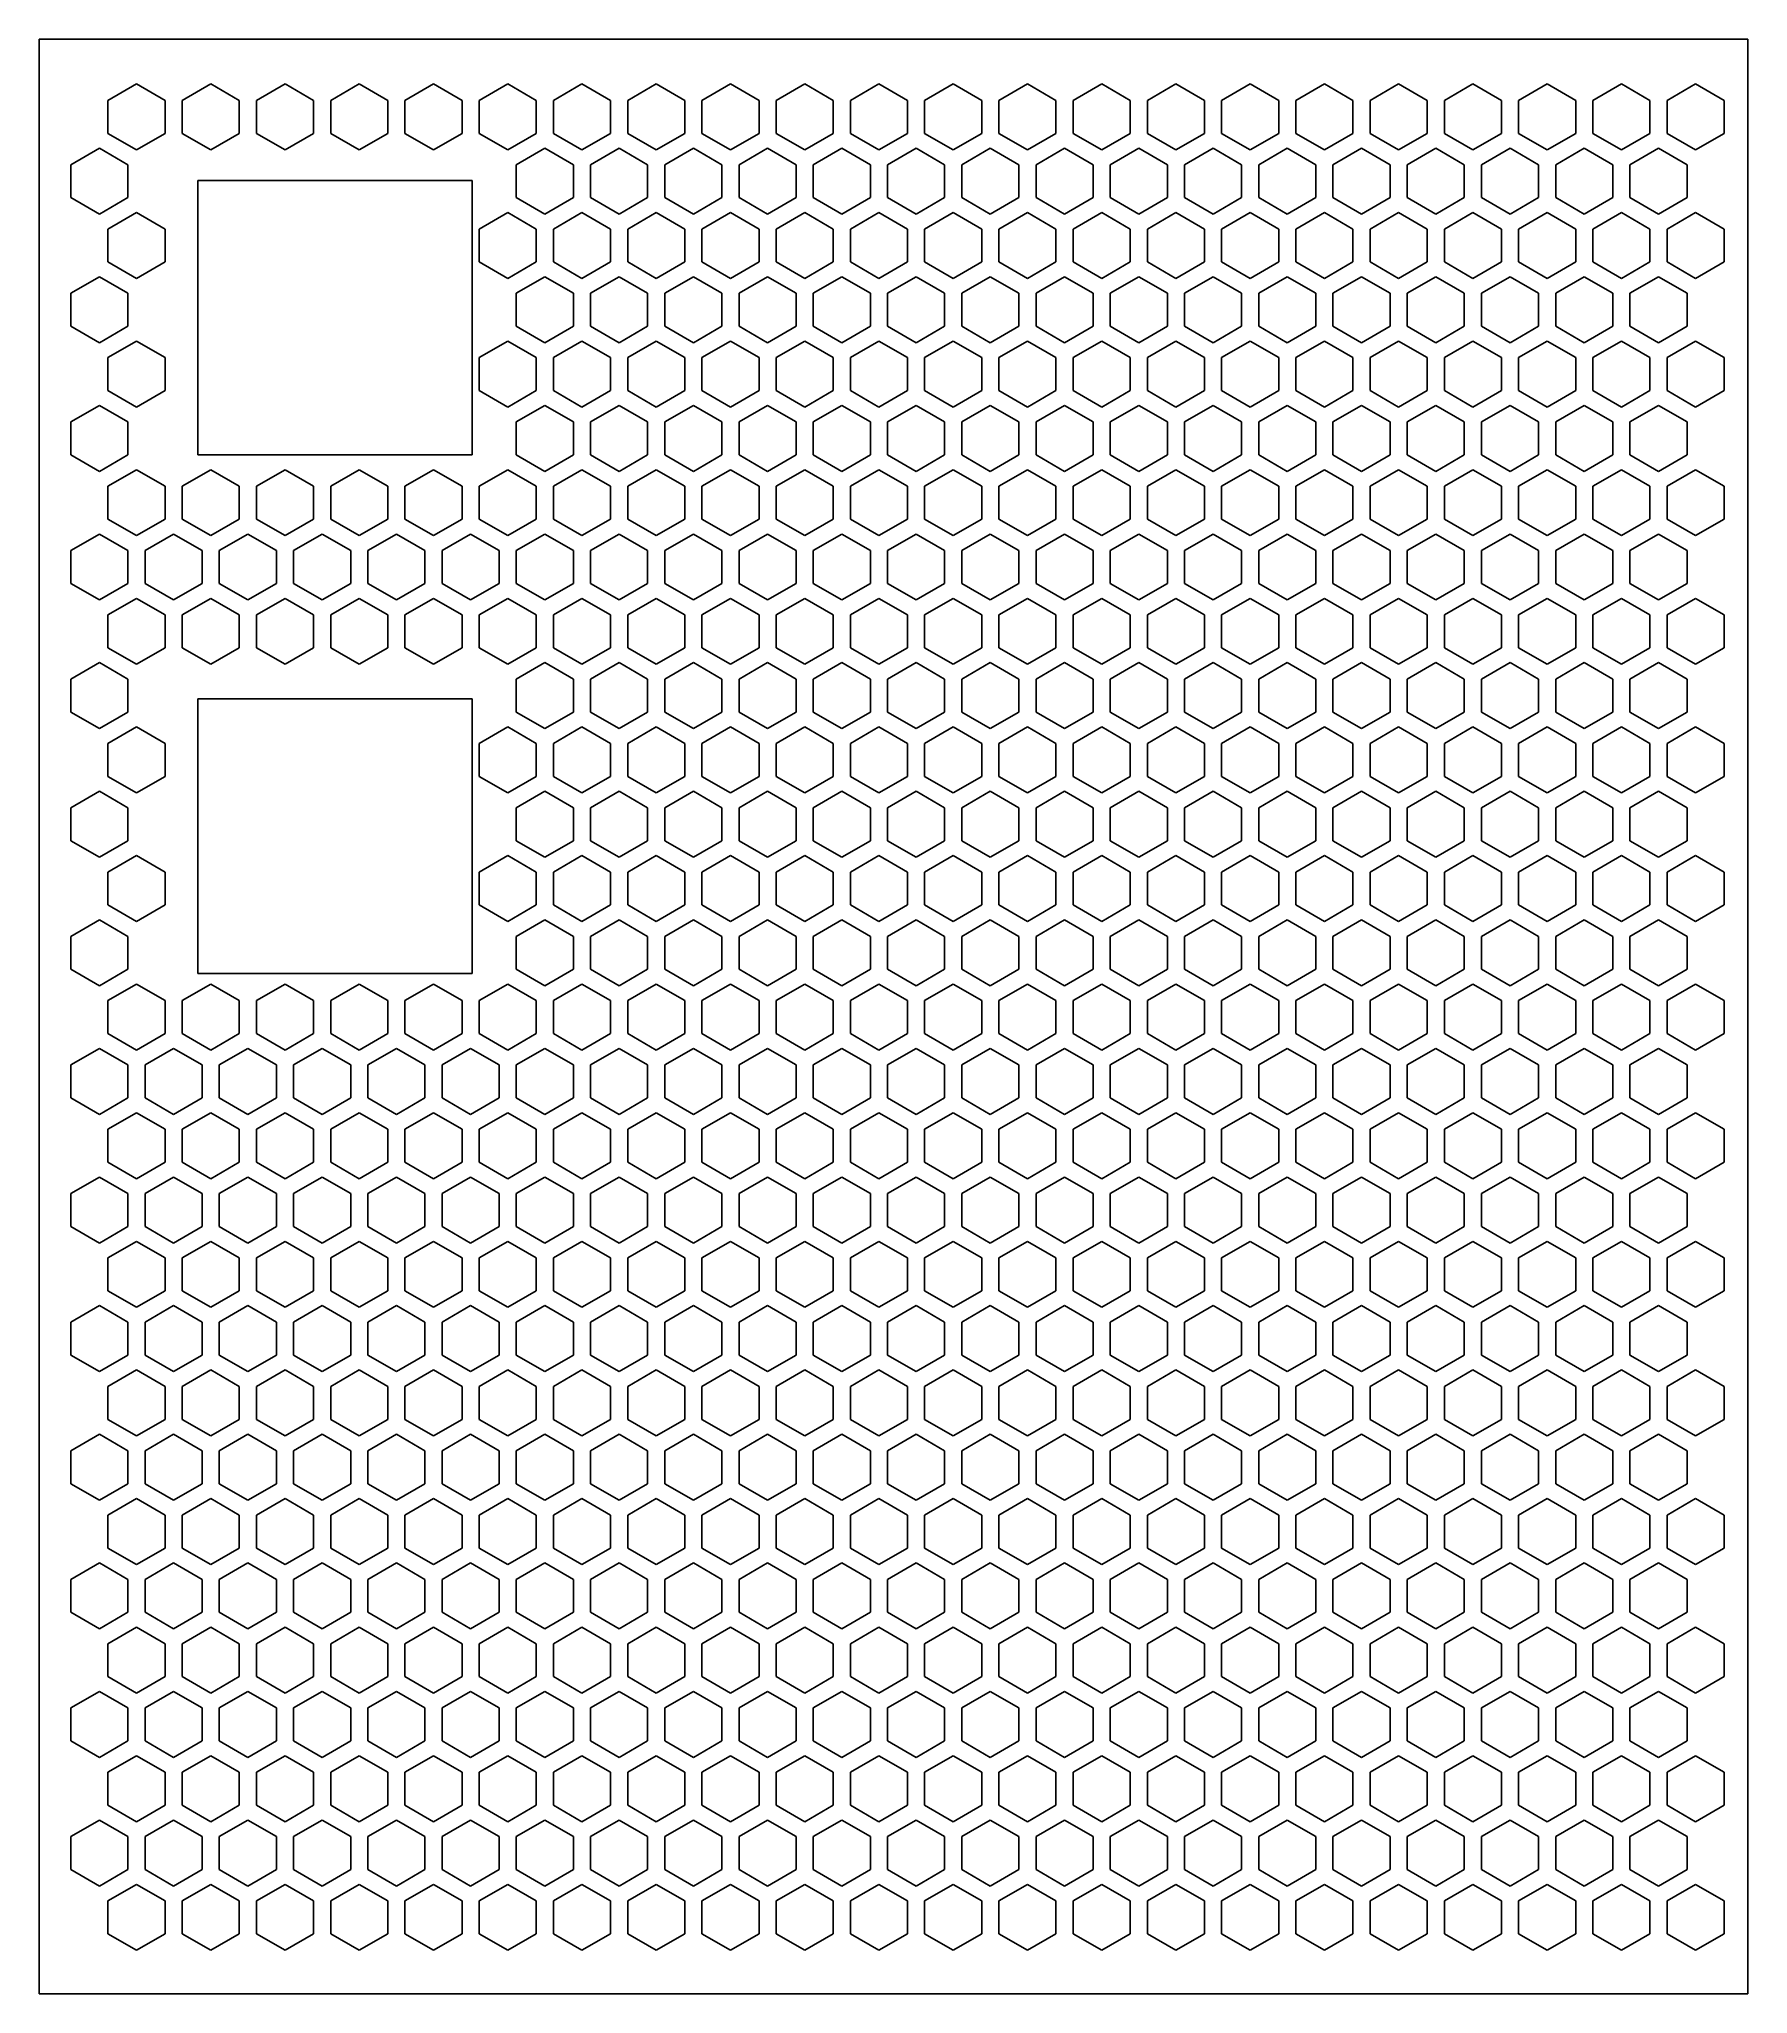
# Model space of a CAD drawing. Header units: metres. Extents: x 0 to 199, y -228 to 0.
import ezdxf

# ---------------------------------------------------------------- set-up
doc = ezdxf.new("R2010")
doc.units = ezdxf.units.M

msp = doc.modelspace()

# ---------------------------------------------------------------- linework, layer by layer
for p, q in [((199.329, 0), (0, 0)), ((0, 0), (0, -228)), ((199.329, -228), (199.329, 0)), ((8.03403, -7.14961), (11.3642, -5.22696)), ((11.3642, -5.22696), (14.6943, -7.14961)), ((16.6943, -7.14961), (20.0244, -5.22696)), ((20.0244, -5.22696), (23.3545, -7.14961)), ((25.3545, -7.14961), (28.6847, -5.22696)), ((28.6847, -5.22696), (32.0148, -7.14961)), ((34.0148, -7.14961), (37.3449, -5.22696)), ((37.3449, -5.22696), (40.675, -7.14961)), ((42.675, -7.14961), (46.0052, -5.22696)), ((46.0052, -5.22696), (49.3353, -7.14961)), ((51.3353, -7.14961), (54.6654, -5.22696)), ((54.6654, -5.22696), (57.9956, -7.14961)), ((59.9956, -7.14961), (63.3257, -5.22696)), ((63.3257, -5.22696), (66.6558, -7.14961)), ((68.6558, -7.14961), (71.9859, -5.22696)), ((71.9859, -5.22696), (75.3161, -7.14961)), ((77.3161, -7.14961), (80.6462, -5.22696)), ((80.6462, -5.22696), (83.9763, -7.14961)), ((85.9763, -7.14961), (89.3064, -5.22696)), ((89.3064, -5.22696), (92.6366, -7.14961)), ((94.6366, -7.14961), (97.9667, -5.22696)), ((97.9667, -5.22696), (101.297, -7.14961)), ((103.297, -7.14961), (106.627, -5.22696)), ((106.627, -5.22696), (109.957, -7.14961)), ((111.957, -7.14961), (115.287, -5.22696)), ((115.287, -5.22696), (118.617, -7.14961)), ((120.617, -7.14961), (123.947, -5.22696)), ((123.947, -5.22696), (127.278, -7.14961)), ((129.278, -7.14961), (132.608, -5.22696)), ((132.608, -5.22696), (135.938, -7.14961)), ((137.938, -7.14961), (141.268, -5.22696)), ((141.268, -5.22696), (144.598, -7.14961)), ((146.598, -7.14961), (149.928, -5.22696)), ((149.928, -5.22696), (153.258, -7.14961)), ((155.258, -7.14961), (158.588, -5.22696)), ((158.588, -5.22696), (161.919, -7.14961)), ((163.919, -7.14961), (167.249, -5.22696)), ((167.249, -5.22696), (170.579, -7.14961)), ((172.579, -7.14961), (175.909, -5.22696)), ((175.909, -5.22696), (179.239, -7.14961)), ((181.239, -7.14961), (184.569, -5.22696)), ((184.569, -5.22696), (187.899, -7.14961)), ((189.899, -7.14961), (193.229, -5.22696)), ((193.229, -5.22696), (196.56, -7.14961)), ((8.03403, -10.9949), (8.03403, -7.14961)), ((14.6943, -7.14961), (14.6943, -10.9949)), ((16.6943, -10.9949), (16.6943, -7.14961)), ((23.3545, -7.14961), (23.3545, -10.9949)), ((25.3545, -10.9949), (25.3545, -7.14961)), ((32.0148, -7.14961), (32.0148, -10.9949)), ((34.0148, -10.9949), (34.0148, -7.14961)), ((40.675, -7.14961), (40.675, -10.9949)), ((42.675, -10.9949), (42.675, -7.14961)), ((49.3353, -7.14961), (49.3353, -10.9949)), ((51.3353, -10.9949), (51.3353, -7.14961)), ((57.9956, -7.14961), (57.9956, -10.9949)), ((59.9956, -10.9949), (59.9956, -7.14961)), ((66.6558, -7.14961), (66.6558, -10.9949)), ((68.6558, -10.9949), (68.6558, -7.14961)), ((75.3161, -7.14961), (75.3161, -10.9949)), ((77.3161, -10.9949), (77.3161, -7.14961)), ((83.9763, -7.14961), (83.9763, -10.9949)), ((85.9763, -10.9949), (85.9763, -7.14961)), ((92.6366, -7.14961), (92.6366, -10.9949)), ((94.6366, -10.9949), (94.6366, -7.14961)), ((101.297, -7.14961), (101.297, -10.9949)), ((103.297, -10.9949), (103.297, -7.14961)), ((109.957, -7.14961), (109.957, -10.9949)), ((111.957, -10.9949), (111.957, -7.14961)), ((118.617, -7.14961), (118.617, -10.9949)), ((120.617, -10.9949), (120.617, -7.14961)), ((127.278, -7.14961), (127.278, -10.9949)), ((129.278, -10.9949), (129.278, -7.14961)), ((135.938, -7.14961), (135.938, -10.9949)), ((137.938, -10.9949), (137.938, -7.14961)), ((144.598, -7.14961), (144.598, -10.9949)), ((146.598, -10.9949), (146.598, -7.14961)), ((153.258, -7.14961), (153.258, -10.9949)), ((155.258, -10.9949), (155.258, -7.14961)), ((161.919, -7.14961), (161.919, -10.9949)), ((163.919, -10.9949), (163.919, -7.14961)), ((170.579, -7.14961), (170.579, -10.9949)), ((172.579, -10.9949), (172.579, -7.14961)), ((179.239, -7.14961), (179.239, -10.9949)), ((181.239, -10.9949), (181.239, -7.14961)), ((187.899, -7.14961), (187.899, -10.9949)), ((189.899, -10.9949), (189.899, -7.14961)), ((196.56, -7.14961), (196.56, -10.9949)), ((11.3642, -12.9176), (8.03403, -10.9949)), ((14.6943, -10.9949), (11.3642, -12.9176)), ((20.0244, -12.9176), (16.6943, -10.9949)), ((23.3545, -10.9949), (20.0244, -12.9176)), ((28.6847, -12.9176), (25.3545, -10.9949)), ((32.0148, -10.9949), (28.6847, -12.9176)), ((37.3449, -12.9176), (34.0148, -10.9949)), ((40.675, -10.9949), (37.3449, -12.9176)), ((46.0052, -12.9176), (42.675, -10.9949)), ((49.3353, -10.9949), (46.0052, -12.9176)), ((54.6654, -12.9176), (51.3353, -10.9949)), ((57.9956, -10.9949), (54.6654, -12.9176)), ((63.3257, -12.9176), (59.9956, -10.9949)), ((66.6558, -10.9949), (63.3257, -12.9176)), ((71.9859, -12.9176), (68.6558, -10.9949)), ((75.3161, -10.9949), (71.9859, -12.9176)), ((80.6462, -12.9176), (77.3161, -10.9949)), ((83.9763, -10.9949), (80.6462, -12.9176)), ((89.3064, -12.9176), (85.9763, -10.9949)), ((92.6366, -10.9949), (89.3064, -12.9176)), ((97.9667, -12.9176), (94.6366, -10.9949)), ((101.297, -10.9949), (97.9667, -12.9176)), ((106.627, -12.9176), (103.297, -10.9949)), ((109.957, -10.9949), (106.627, -12.9176)), ((115.287, -12.9176), (111.957, -10.9949)), ((118.617, -10.9949), (115.287, -12.9176)), ((123.947, -12.9176), (120.617, -10.9949)), ((127.278, -10.9949), (123.947, -12.9176)), ((132.608, -12.9176), (129.278, -10.9949)), ((135.938, -10.9949), (132.608, -12.9176)), ((141.268, -12.9176), (137.938, -10.9949)), ((144.598, -10.9949), (141.268, -12.9176)), ((149.928, -12.9176), (146.598, -10.9949)), ((153.258, -10.9949), (149.928, -12.9176)), ((158.588, -12.9176), (155.258, -10.9949)), ((161.919, -10.9949), (158.588, -12.9176)), ((167.249, -12.9176), (163.919, -10.9949)), ((170.579, -10.9949), (167.249, -12.9176)), ((175.909, -12.9176), (172.579, -10.9949)), ((179.239, -10.9949), (175.909, -12.9176)), ((184.569, -12.9176), (181.239, -10.9949)), ((187.899, -10.9949), (184.569, -12.9176)), ((193.229, -12.9176), (189.899, -10.9949)), ((196.56, -10.9949), (193.229, -12.9176)), ((3.70391, -14.6496), (7.03403, -12.727)), ((7.03403, -12.727), (10.3642, -14.6496)), ((55.6654, -14.6496), (58.9956, -12.727)), ((58.9956, -12.727), (62.3257, -14.6496)), ((64.3257, -14.6496), (67.6558, -12.727)), ((67.6558, -12.727), (70.9859, -14.6496)), ((72.9859, -14.6496), (76.3161, -12.727)), ((76.3161, -12.727), (79.6462, -14.6496)), ((81.6462, -14.6496), (84.9763, -12.727)), ((84.9763, -12.727), (88.3064, -14.6496)), ((90.3064, -14.6496), (93.6366, -12.727)), ((93.6366, -12.727), (96.9667, -14.6496)), ((98.9667, -14.6496), (102.297, -12.727)), ((102.297, -12.727), (105.627, -14.6496)), ((107.627, -14.6496), (110.957, -12.727)), ((110.957, -12.727), (114.287, -14.6496)), ((116.287, -14.6496), (119.617, -12.727)), ((119.617, -12.727), (122.947, -14.6496)), ((124.947, -14.6496), (128.278, -12.727)), ((128.278, -12.727), (131.608, -14.6496)), ((133.608, -14.6496), (136.938, -12.727)), ((136.938, -12.727), (140.268, -14.6496)), ((142.268, -14.6496), (145.598, -12.727)), ((145.598, -12.727), (148.928, -14.6496)), ((150.928, -14.6496), (154.258, -12.727)), ((154.258, -12.727), (157.588, -14.6496)), ((159.588, -14.6496), (162.919, -12.727)), ((162.919, -12.727), (166.249, -14.6496)), ((168.249, -14.6496), (171.579, -12.727)), ((171.579, -12.727), (174.909, -14.6496)), ((176.909, -14.6496), (180.239, -12.727)), ((180.239, -12.727), (183.569, -14.6496)), ((185.569, -14.6496), (188.899, -12.727)), ((188.899, -12.727), (192.229, -14.6496)), ((3.70391, -18.4949), (3.70391, -14.6496)), ((10.3642, -14.6496), (10.3642, -18.4949)), ((55.6654, -18.4949), (55.6654, -14.6496)), ((62.3257, -14.6496), (62.3257, -18.4949)), ((64.3257, -18.4949), (64.3257, -14.6496)), ((70.9859, -14.6496), (70.9859, -18.4949)), ((72.9859, -18.4949), (72.9859, -14.6496)), ((79.6462, -14.6496), (79.6462, -18.4949)), ((81.6462, -18.4949), (81.6462, -14.6496)), ((88.3064, -14.6496), (88.3064, -18.4949)), ((90.3064, -18.4949), (90.3064, -14.6496)), ((96.9667, -14.6496), (96.9667, -18.4949)), ((98.9667, -18.4949), (98.9667, -14.6496)), ((105.627, -14.6496), (105.627, -18.4949)), ((107.627, -18.4949), (107.627, -14.6496)), ((114.287, -14.6496), (114.287, -18.4949)), ((116.287, -18.4949), (116.287, -14.6496)), ((122.947, -14.6496), (122.947, -18.4949)), ((124.947, -18.4949), (124.947, -14.6496)), ((131.608, -14.6496), (131.608, -18.4949)), ((133.608, -18.4949), (133.608, -14.6496)), ((140.268, -14.6496), (140.268, -18.4949)), ((142.268, -18.4949), (142.268, -14.6496)), ((148.928, -14.6496), (148.928, -18.4949)), ((150.928, -18.4949), (150.928, -14.6496)), ((157.588, -14.6496), (157.588, -18.4949)), ((159.588, -18.4949), (159.588, -14.6496)), ((166.249, -14.6496), (166.249, -18.4949)), ((168.249, -18.4949), (168.249, -14.6496)), ((174.909, -14.6496), (174.909, -18.4949)), ((176.909, -18.4949), (176.909, -14.6496)), ((183.569, -14.6496), (183.569, -18.4949)), ((185.569, -18.4949), (185.569, -14.6496)), ((192.229, -14.6496), (192.229, -18.4949)), ((18.5, -48.5), (18.5, -16.5)), ((18.5, -16.5), (50.5, -16.5)), ((50.5, -16.5), (50.5, -48.5)), ((7.03403, -20.4176), (3.70391, -18.4949)), ((10.3642, -18.4949), (7.03403, -20.4176)), ((8.03403, -22.1496), (11.3642, -20.227)), ((11.3642, -20.227), (14.6943, -22.1496)), ((51.3353, -22.1496), (54.6654, -20.227)), ((54.6654, -20.227), (57.9956, -22.1496)), ((58.9956, -20.4176), (55.6654, -18.4949)), ((62.3257, -18.4949), (58.9956, -20.4176)), ((59.9956, -22.1496), (63.3257, -20.227)), ((63.3257, -20.227), (66.6558, -22.1496)), ((67.6558, -20.4176), (64.3257, -18.4949)), ((70.9859, -18.4949), (67.6558, -20.4176)), ((68.6558, -22.1496), (71.9859, -20.227)), ((71.9859, -20.227), (75.3161, -22.1496)), ((76.3161, -20.4176), (72.9859, -18.4949)), ((79.6462, -18.4949), (76.3161, -20.4176)), ((77.3161, -22.1496), (80.6462, -20.227)), ((80.6462, -20.227), (83.9763, -22.1496)), ((84.9763, -20.4176), (81.6462, -18.4949)), ((88.3064, -18.4949), (84.9763, -20.4176)), ((85.9763, -22.1496), (89.3064, -20.227)), ((89.3064, -20.227), (92.6366, -22.1496)), ((93.6366, -20.4176), (90.3064, -18.4949)), ((96.9667, -18.4949), (93.6366, -20.4176)), ((94.6366, -22.1496), (97.9667, -20.227)), ((97.9667, -20.227), (101.297, -22.1496)), ((102.297, -20.4176), (98.9667, -18.4949)), ((105.627, -18.4949), (102.297, -20.4176)), ((103.297, -22.1496), (106.627, -20.227)), ((106.627, -20.227), (109.957, -22.1496)), ((110.957, -20.4176), (107.627, -18.4949)), ((114.287, -18.4949), (110.957, -20.4176)), ((111.957, -22.1496), (115.287, -20.227)), ((115.287, -20.227), (118.617, -22.1496)), ((119.617, -20.4176), (116.287, -18.4949)), ((122.947, -18.4949), (119.617, -20.4176)), ((120.617, -22.1496), (123.947, -20.227)), ((123.947, -20.227), (127.278, -22.1496)), ((128.278, -20.4176), (124.947, -18.4949)), ((131.608, -18.4949), (128.278, -20.4176)), ((129.278, -22.1496), (132.608, -20.227)), ((132.608, -20.227), (135.938, -22.1496)), ((136.938, -20.4176), (133.608, -18.4949)), ((140.268, -18.4949), (136.938, -20.4176)), ((137.938, -22.1496), (141.268, -20.227)), ((141.268, -20.227), (144.598, -22.1496)), ((145.598, -20.4176), (142.268, -18.4949)), ((148.928, -18.4949), (145.598, -20.4176)), ((146.598, -22.1496), (149.928, -20.227)), ((149.928, -20.227), (153.258, -22.1496)), ((154.258, -20.4176), (150.928, -18.4949)), ((157.588, -18.4949), (154.258, -20.4176)), ((155.258, -22.1496), (158.588, -20.227)), ((158.588, -20.227), (161.919, -22.1496)), ((162.919, -20.4176), (159.588, -18.4949)), ((166.249, -18.4949), (162.919, -20.4176)), ((163.919, -22.1496), (167.249, -20.227)), ((167.249, -20.227), (170.579, -22.1496)), ((171.579, -20.4176), (168.249, -18.4949)), ((174.909, -18.4949), (171.579, -20.4176)), ((172.579, -22.1496), (175.909, -20.227)), ((175.909, -20.227), (179.239, -22.1496)), ((180.239, -20.4176), (176.909, -18.4949)), ((183.569, -18.4949), (180.239, -20.4176)), ((181.239, -22.1496), (184.569, -20.227)), ((184.569, -20.227), (187.899, -22.1496)), ((188.899, -20.4176), (185.569, -18.4949)), ((192.229, -18.4949), (188.899, -20.4176)), ((189.899, -22.1496), (193.229, -20.227)), ((193.229, -20.227), (196.56, -22.1496)), ((8.03403, -25.9949), (8.03403, -22.1496)), ((14.6943, -22.1496), (14.6943, -25.9949)), ((51.3353, -25.9949), (51.3353, -22.1496)), ((57.9956, -22.1496), (57.9956, -25.9949)), ((59.9956, -25.9949), (59.9956, -22.1496)), ((66.6558, -22.1496), (66.6558, -25.9949)), ((68.6558, -25.9949), (68.6558, -22.1496)), ((75.3161, -22.1496), (75.3161, -25.9949)), ((77.3161, -25.9949), (77.3161, -22.1496)), ((83.9763, -22.1496), (83.9763, -25.9949)), ((85.9763, -25.9949), (85.9763, -22.1496)), ((92.6366, -22.1496), (92.6366, -25.9949)), ((94.6366, -25.9949), (94.6366, -22.1496)), ((101.297, -22.1496), (101.297, -25.9949)), ((103.297, -25.9949), (103.297, -22.1496)), ((109.957, -22.1496), (109.957, -25.9949)), ((111.957, -25.9949), (111.957, -22.1496)), ((118.617, -22.1496), (118.617, -25.9949)), ((120.617, -25.9949), (120.617, -22.1496)), ((127.278, -22.1496), (127.278, -25.9949)), ((129.278, -25.9949), (129.278, -22.1496)), ((135.938, -22.1496), (135.938, -25.9949)), ((137.938, -25.9949), (137.938, -22.1496)), ((144.598, -22.1496), (144.598, -25.9949)), ((146.598, -25.9949), (146.598, -22.1496)), ((153.258, -22.1496), (153.258, -25.9949)), ((155.258, -25.9949), (155.258, -22.1496)), ((161.919, -22.1496), (161.919, -25.9949)), ((163.919, -25.9949), (163.919, -22.1496)), ((170.579, -22.1496), (170.579, -25.9949)), ((172.579, -25.9949), (172.579, -22.1496)), ((179.239, -22.1496), (179.239, -25.9949)), ((181.239, -25.9949), (181.239, -22.1496)), ((187.899, -22.1496), (187.899, -25.9949)), ((189.899, -25.9949), (189.899, -22.1496)), ((196.56, -22.1496), (196.56, -25.9949)), ((11.3642, -27.9176), (8.03403, -25.9949)), ((14.6943, -25.9949), (11.3642, -27.9176)), ((54.6654, -27.9176), (51.3353, -25.9949)), ((57.9956, -25.9949), (54.6654, -27.9176)), ((63.3257, -27.9176), (59.9956, -25.9949)), ((66.6558, -25.9949), (63.3257, -27.9176)), ((71.9859, -27.9176), (68.6558, -25.9949)), ((75.3161, -25.9949), (71.9859, -27.9176)), ((80.6462, -27.9176), (77.3161, -25.9949)), ((83.9763, -25.9949), (80.6462, -27.9176)), ((89.3064, -27.9176), (85.9763, -25.9949)), ((92.6366, -25.9949), (89.3064, -27.9176)), ((97.9667, -27.9176), (94.6366, -25.9949)), ((101.297, -25.9949), (97.9667, -27.9176)), ((106.627, -27.9176), (103.297, -25.9949)), ((109.957, -25.9949), (106.627, -27.9176)), ((115.287, -27.9176), (111.957, -25.9949)), ((118.617, -25.9949), (115.287, -27.9176)), ((123.947, -27.9176), (120.617, -25.9949)), ((127.278, -25.9949), (123.947, -27.9176)), ((132.608, -27.9176), (129.278, -25.9949)), ((135.938, -25.9949), (132.608, -27.9176)), ((141.268, -27.9176), (137.938, -25.9949)), ((144.598, -25.9949), (141.268, -27.9176)), ((149.928, -27.9176), (146.598, -25.9949)), ((153.258, -25.9949), (149.928, -27.9176)), ((158.588, -27.9176), (155.258, -25.9949)), ((161.919, -25.9949), (158.588, -27.9176)), ((167.249, -27.9176), (163.919, -25.9949)), ((170.579, -25.9949), (167.249, -27.9176)), ((175.909, -27.9176), (172.579, -25.9949)), ((179.239, -25.9949), (175.909, -27.9176)), ((184.569, -27.9176), (181.239, -25.9949)), ((187.899, -25.9949), (184.569, -27.9176)), ((193.229, -27.9176), (189.899, -25.9949)), ((196.56, -25.9949), (193.229, -27.9176)), ((3.70391, -29.6496), (7.03403, -27.727)), ((7.03403, -27.727), (10.3642, -29.6496)), ((55.6654, -29.6496), (58.9956, -27.727)), ((58.9956, -27.727), (62.3257, -29.6496)), ((64.3257, -29.6496), (67.6558, -27.727)), ((67.6558, -27.727), (70.9859, -29.6496)), ((72.9859, -29.6496), (76.3161, -27.727)), ((76.3161, -27.727), (79.6462, -29.6496)), ((81.6462, -29.6496), (84.9763, -27.727)), ((84.9763, -27.727), (88.3064, -29.6496)), ((90.3064, -29.6496), (93.6366, -27.727)), ((93.6366, -27.727), (96.9667, -29.6496)), ((98.9667, -29.6496), (102.297, -27.727)), ((102.297, -27.727), (105.627, -29.6496)), ((107.627, -29.6496), (110.957, -27.727)), ((110.957, -27.727), (114.287, -29.6496)), ((116.287, -29.6496), (119.617, -27.727)), ((119.617, -27.727), (122.947, -29.6496)), ((124.947, -29.6496), (128.278, -27.727)), ((128.278, -27.727), (131.608, -29.6496)), ((133.608, -29.6496), (136.938, -27.727)), ((136.938, -27.727), (140.268, -29.6496)), ((142.268, -29.6496), (145.598, -27.727)), ((145.598, -27.727), (148.928, -29.6496)), ((150.928, -29.6496), (154.258, -27.727)), ((154.258, -27.727), (157.588, -29.6496)), ((159.588, -29.6496), (162.919, -27.727)), ((162.919, -27.727), (166.249, -29.6496)), ((168.249, -29.6496), (171.579, -27.727)), ((171.579, -27.727), (174.909, -29.6496)), ((176.909, -29.6496), (180.239, -27.727)), ((180.239, -27.727), (183.569, -29.6496)), ((185.569, -29.6496), (188.899, -27.727)), ((188.899, -27.727), (192.229, -29.6496)), ((3.70391, -33.4949), (3.70391, -29.6496)), ((10.3642, -29.6496), (10.3642, -33.4949)), ((55.6654, -33.4949), (55.6654, -29.6496)), ((62.3257, -29.6496), (62.3257, -33.4949)), ((64.3257, -33.4949), (64.3257, -29.6496)), ((70.9859, -29.6496), (70.9859, -33.4949)), ((72.9859, -33.4949), (72.9859, -29.6496)), ((79.6462, -29.6496), (79.6462, -33.4949)), ((81.6462, -33.4949), (81.6462, -29.6496)), ((88.3064, -29.6496), (88.3064, -33.4949)), ((90.3064, -33.4949), (90.3064, -29.6496)), ((96.9667, -29.6496), (96.9667, -33.4949)), ((98.9667, -33.4949), (98.9667, -29.6496)), ((105.627, -29.6496), (105.627, -33.4949)), ((107.627, -33.4949), (107.627, -29.6496)), ((114.287, -29.6496), (114.287, -33.4949)), ((116.287, -33.4949), (116.287, -29.6496)), ((122.947, -29.6496), (122.947, -33.4949)), ((124.947, -33.4949), (124.947, -29.6496)), ((131.608, -29.6496), (131.608, -33.4949)), ((133.608, -33.4949), (133.608, -29.6496)), ((140.268, -29.6496), (140.268, -33.4949)), ((142.268, -33.4949), (142.268, -29.6496)), ((148.928, -29.6496), (148.928, -33.4949)), ((150.928, -33.4949), (150.928, -29.6496)), ((157.588, -29.6496), (157.588, -33.4949)), ((159.588, -33.4949), (159.588, -29.6496)), ((166.249, -29.6496), (166.249, -33.4949)), ((168.249, -33.4949), (168.249, -29.6496)), ((174.909, -29.6496), (174.909, -33.4949)), ((176.909, -33.4949), (176.909, -29.6496)), ((183.569, -29.6496), (183.569, -33.4949)), ((185.569, -33.4949), (185.569, -29.6496)), ((192.229, -29.6496), (192.229, -33.4949)), ((7.03403, -35.4176), (3.70391, -33.4949)), ((10.3642, -33.4949), (7.03403, -35.4176)), ((58.9956, -35.4176), (55.6654, -33.4949)), ((62.3257, -33.4949), (58.9956, -35.4176)), ((67.6558, -35.4176), (64.3257, -33.4949)), ((70.9859, -33.4949), (67.6558, -35.4176)), ((76.3161, -35.4176), (72.9859, -33.4949)), ((79.6462, -33.4949), (76.3161, -35.4176)), ((84.9763, -35.4176), (81.6462, -33.4949)), ((88.3064, -33.4949), (84.9763, -35.4176)), ((93.6366, -35.4176), (90.3064, -33.4949)), ((96.9667, -33.4949), (93.6366, -35.4176)), ((102.297, -35.4176), (98.9667, -33.4949)), ((105.627, -33.4949), (102.297, -35.4176)), ((110.957, -35.4176), (107.627, -33.4949)), ((114.287, -33.4949), (110.957, -35.4176)), ((119.617, -35.4176), (116.287, -33.4949)), ((122.947, -33.4949), (119.617, -35.4176)), ((128.278, -35.4176), (124.947, -33.4949)), ((131.608, -33.4949), (128.278, -35.4176)), ((136.938, -35.4176), (133.608, -33.4949)), ((140.268, -33.4949), (136.938, -35.4176)), ((145.598, -35.4176), (142.268, -33.4949)), ((148.928, -33.4949), (145.598, -35.4176)), ((154.258, -35.4176), (150.928, -33.4949)), ((157.588, -33.4949), (154.258, -35.4176)), ((162.919, -35.4176), (159.588, -33.4949)), ((166.249, -33.4949), (162.919, -35.4176)), ((171.579, -35.4176), (168.249, -33.4949)), ((174.909, -33.4949), (171.579, -35.4176)), ((180.239, -35.4176), (176.909, -33.4949)), ((183.569, -33.4949), (180.239, -35.4176)), ((188.899, -35.4176), (185.569, -33.4949)), ((192.229, -33.4949), (188.899, -35.4176)), ((8.03403, -37.1496), (11.3642, -35.227)), ((11.3642, -35.227), (14.6943, -37.1496)), ((51.3353, -37.1496), (54.6654, -35.227)), ((54.6654, -35.227), (57.9956, -37.1496)), ((59.9956, -37.1496), (63.3257, -35.227)), ((63.3257, -35.227), (66.6558, -37.1496)), ((68.6558, -37.1496), (71.9859, -35.227)), ((71.9859, -35.227), (75.3161, -37.1496)), ((77.3161, -37.1496), (80.6462, -35.227)), ((80.6462, -35.227), (83.9763, -37.1496)), ((85.9763, -37.1496), (89.3064, -35.227)), ((89.3064, -35.227), (92.6366, -37.1496)), ((94.6366, -37.1496), (97.9667, -35.227)), ((97.9667, -35.227), (101.297, -37.1496)), ((103.297, -37.1496), (106.627, -35.227)), ((106.627, -35.227), (109.957, -37.1496)), ((111.957, -37.1496), (115.287, -35.227)), ((115.287, -35.227), (118.617, -37.1496)), ((120.617, -37.1496), (123.947, -35.227)), ((123.947, -35.227), (127.278, -37.1496)), ((129.278, -37.1496), (132.608, -35.227)), ((132.608, -35.227), (135.938, -37.1496)), ((137.938, -37.1496), (141.268, -35.227)), ((141.268, -35.227), (144.598, -37.1496)), ((146.598, -37.1496), (149.928, -35.227)), ((149.928, -35.227), (153.258, -37.1496)), ((155.258, -37.1496), (158.588, -35.227)), ((158.588, -35.227), (161.919, -37.1496)), ((163.919, -37.1496), (167.249, -35.227)), ((167.249, -35.227), (170.579, -37.1496)), ((172.579, -37.1496), (175.909, -35.227)), ((175.909, -35.227), (179.239, -37.1496)), ((181.239, -37.1496), (184.569, -35.227)), ((184.569, -35.227), (187.899, -37.1496)), ((189.899, -37.1496), (193.229, -35.227)), ((193.229, -35.227), (196.56, -37.1496)), ((8.03403, -40.9949), (8.03403, -37.1496)), ((14.6943, -37.1496), (14.6943, -40.9949)), ((51.3353, -40.9949), (51.3353, -37.1496)), ((57.9956, -37.1496), (57.9956, -40.9949)), ((59.9956, -40.9949), (59.9956, -37.1496)), ((66.6558, -37.1496), (66.6558, -40.9949)), ((68.6558, -40.9949), (68.6558, -37.1496)), ((75.3161, -37.1496), (75.3161, -40.9949)), ((77.3161, -40.9949), (77.3161, -37.1496)), ((83.9763, -37.1496), (83.9763, -40.9949)), ((85.9763, -40.9949), (85.9763, -37.1496)), ((92.6366, -37.1496), (92.6366, -40.9949)), ((94.6366, -40.9949), (94.6366, -37.1496)), ((101.297, -37.1496), (101.297, -40.9949)), ((103.297, -40.9949), (103.297, -37.1496)), ((109.957, -37.1496), (109.957, -40.9949)), ((111.957, -40.9949), (111.957, -37.1496)), ((118.617, -37.1496), (118.617, -40.9949)), ((120.617, -40.9949), (120.617, -37.1496)), ((127.278, -37.1496), (127.278, -40.9949)), ((129.278, -40.9949), (129.278, -37.1496)), ((135.938, -37.1496), (135.938, -40.9949)), ((137.938, -40.9949), (137.938, -37.1496)), ((144.598, -37.1496), (144.598, -40.9949)), ((146.598, -40.9949), (146.598, -37.1496)), ((153.258, -37.1496), (153.258, -40.9949)), ((155.258, -40.9949), (155.258, -37.1496)), ((161.919, -37.1496), (161.919, -40.9949)), ((163.919, -40.9949), (163.919, -37.1496)), ((170.579, -37.1496), (170.579, -40.9949)), ((172.579, -40.9949), (172.579, -37.1496)), ((179.239, -37.1496), (179.239, -40.9949)), ((181.239, -40.9949), (181.239, -37.1496)), ((187.899, -37.1496), (187.899, -40.9949)), ((189.899, -40.9949), (189.899, -37.1496)), ((196.56, -37.1496), (196.56, -40.9949)), ((11.3642, -42.9176), (8.03403, -40.9949)), ((14.6943, -40.9949), (11.3642, -42.9176)), ((54.6654, -42.9176), (51.3353, -40.9949)), ((57.9956, -40.9949), (54.6654, -42.9176)), ((63.3257, -42.9176), (59.9956, -40.9949)), ((66.6558, -40.9949), (63.3257, -42.9176)), ((71.9859, -42.9176), (68.6558, -40.9949)), ((75.3161, -40.9949), (71.9859, -42.9176)), ((80.6462, -42.9176), (77.3161, -40.9949)), ((83.9763, -40.9949), (80.6462, -42.9176)), ((89.3064, -42.9176), (85.9763, -40.9949)), ((92.6366, -40.9949), (89.3064, -42.9176)), ((97.9667, -42.9176), (94.6366, -40.9949)), ((101.297, -40.9949), (97.9667, -42.9176)), ((106.627, -42.9176), (103.297, -40.9949)), ((109.957, -40.9949), (106.627, -42.9176)), ((115.287, -42.9176), (111.957, -40.9949)), ((118.617, -40.9949), (115.287, -42.9176)), ((123.947, -42.9176), (120.617, -40.9949)), ((127.278, -40.9949), (123.947, -42.9176)), ((132.608, -42.9176), (129.278, -40.9949)), ((135.938, -40.9949), (132.608, -42.9176)), ((141.268, -42.9176), (137.938, -40.9949)), ((144.598, -40.9949), (141.268, -42.9176)), ((149.928, -42.9176), (146.598, -40.9949)), ((153.258, -40.9949), (149.928, -42.9176)), ((158.588, -42.9176), (155.258, -40.9949)), ((161.919, -40.9949), (158.588, -42.9176)), ((167.249, -42.9176), (163.919, -40.9949)), ((170.579, -40.9949), (167.249, -42.9176)), ((175.909, -42.9176), (172.579, -40.9949)), ((179.239, -40.9949), (175.909, -42.9176)), ((184.569, -42.9176), (181.239, -40.9949)), ((187.899, -40.9949), (184.569, -42.9176)), ((193.229, -42.9176), (189.899, -40.9949)), ((196.56, -40.9949), (193.229, -42.9176)), ((3.70391, -44.6496), (7.03403, -42.727)), ((7.03403, -42.727), (10.3642, -44.6496)), ((55.6654, -44.6496), (58.9956, -42.727)), ((58.9956, -42.727), (62.3257, -44.6496)), ((64.3257, -44.6496), (67.6558, -42.727)), ((67.6558, -42.727), (70.9859, -44.6496)), ((72.9859, -44.6496), (76.3161, -42.727)), ((76.3161, -42.727), (79.6462, -44.6496)), ((81.6462, -44.6496), (84.9763, -42.727)), ((84.9763, -42.727), (88.3064, -44.6496)), ((90.3064, -44.6496), (93.6366, -42.727)), ((93.6366, -42.727), (96.9667, -44.6496)), ((98.9667, -44.6496), (102.297, -42.727)), ((102.297, -42.727), (105.627, -44.6496)), ((107.627, -44.6496), (110.957, -42.727)), ((110.957, -42.727), (114.287, -44.6496)), ((116.287, -44.6496), (119.617, -42.727)), ((119.617, -42.727), (122.947, -44.6496)), ((124.947, -44.6496), (128.278, -42.727)), ((128.278, -42.727), (131.608, -44.6496)), ((133.608, -44.6496), (136.938, -42.727)), ((136.938, -42.727), (140.268, -44.6496)), ((142.268, -44.6496), (145.598, -42.727)), ((145.598, -42.727), (148.928, -44.6496)), ((150.928, -44.6496), (154.258, -42.727)), ((154.258, -42.727), (157.588, -44.6496)), ((159.588, -44.6496), (162.919, -42.727)), ((162.919, -42.727), (166.249, -44.6496)), ((168.249, -44.6496), (171.579, -42.727)), ((171.579, -42.727), (174.909, -44.6496)), ((176.909, -44.6496), (180.239, -42.727)), ((180.239, -42.727), (183.569, -44.6496)), ((185.569, -44.6496), (188.899, -42.727)), ((188.899, -42.727), (192.229, -44.6496)), ((3.70391, -48.4949), (3.70391, -44.6496)), ((10.3642, -44.6496), (10.3642, -48.4949)), ((55.6654, -48.4949), (55.6654, -44.6496)), ((62.3257, -44.6496), (62.3257, -48.4949)), ((64.3257, -48.4949), (64.3257, -44.6496)), ((70.9859, -44.6496), (70.9859, -48.4949)), ((72.9859, -48.4949), (72.9859, -44.6496)), ((79.6462, -44.6496), (79.6462, -48.4949)), ((81.6462, -48.4949), (81.6462, -44.6496)), ((88.3064, -44.6496), (88.3064, -48.4949)), ((90.3064, -48.4949), (90.3064, -44.6496)), ((96.9667, -44.6496), (96.9667, -48.4949)), ((98.9667, -48.4949), (98.9667, -44.6496)), ((105.627, -44.6496), (105.627, -48.4949)), ((107.627, -48.4949), (107.627, -44.6496)), ((114.287, -44.6496), (114.287, -48.4949)), ((116.287, -48.4949), (116.287, -44.6496)), ((122.947, -44.6496), (122.947, -48.4949)), ((124.947, -48.4949), (124.947, -44.6496)), ((131.608, -44.6496), (131.608, -48.4949)), ((133.608, -48.4949), (133.608, -44.6496)), ((140.268, -44.6496), (140.268, -48.4949)), ((142.268, -48.4949), (142.268, -44.6496)), ((148.928, -44.6496), (148.928, -48.4949)), ((150.928, -48.4949), (150.928, -44.6496)), ((157.588, -44.6496), (157.588, -48.4949)), ((159.588, -48.4949), (159.588, -44.6496)), ((166.249, -44.6496), (166.249, -48.4949)), ((168.249, -48.4949), (168.249, -44.6496)), ((174.909, -44.6496), (174.909, -48.4949)), ((176.909, -48.4949), (176.909, -44.6496)), ((183.569, -44.6496), (183.569, -48.4949)), ((185.569, -48.4949), (185.569, -44.6496)), ((192.229, -44.6496), (192.229, -48.4949)), ((7.03403, -50.4176), (3.70391, -48.4949)), ((10.3642, -48.4949), (7.03403, -50.4176)), ((50.5, -48.5), (18.5, -48.5)), ((58.9956, -50.4176), (55.6654, -48.4949)), ((62.3257, -48.4949), (58.9956, -50.4176)), ((67.6558, -50.4176), (64.3257, -48.4949)), ((70.9859, -48.4949), (67.6558, -50.4176)), ((76.3161, -50.4176), (72.9859, -48.4949)), ((79.6462, -48.4949), (76.3161, -50.4176)), ((84.9763, -50.4176), (81.6462, -48.4949)), ((88.3064, -48.4949), (84.9763, -50.4176)), ((93.6366, -50.4176), (90.3064, -48.4949)), ((96.9667, -48.4949), (93.6366, -50.4176)), ((102.297, -50.4176), (98.9667, -48.4949)), ((105.627, -48.4949), (102.297, -50.4176)), ((110.957, -50.4176), (107.627, -48.4949)), ((114.287, -48.4949), (110.957, -50.4176)), ((119.617, -50.4176), (116.287, -48.4949)), ((122.947, -48.4949), (119.617, -50.4176)), ((128.278, -50.4176), (124.947, -48.4949)), ((131.608, -48.4949), (128.278, -50.4176)), ((136.938, -50.4176), (133.608, -48.4949)), ((140.268, -48.4949), (136.938, -50.4176)), ((145.598, -50.4176), (142.268, -48.4949)), ((148.928, -48.4949), (145.598, -50.4176)), ((154.258, -50.4176), (150.928, -48.4949)), ((157.588, -48.4949), (154.258, -50.4176)), ((162.919, -50.4176), (159.588, -48.4949)), ((166.249, -48.4949), (162.919, -50.4176)), ((171.579, -50.4176), (168.249, -48.4949)), ((174.909, -48.4949), (171.579, -50.4176)), ((180.239, -50.4176), (176.909, -48.4949)), ((183.569, -48.4949), (180.239, -50.4176)), ((188.899, -50.4176), (185.569, -48.4949)), ((192.229, -48.4949), (188.899, -50.4176)), ((8.03403, -52.1496), (11.3642, -50.227)), ((8.03403, -55.9949), (8.03403, -52.1496)), ((11.3642, -50.227), (14.6943, -52.1496)), ((14.6943, -52.1496), (14.6943, -55.9949)), ((16.6943, -52.1496), (20.0244, -50.227)), ((16.6943, -55.9949), (16.6943, -52.1496)), ((20.0244, -50.227), (23.3545, -52.1496)), ((23.3545, -52.1496), (23.3545, -55.9949)), ((25.3545, -52.1496), (28.6847, -50.227)), ((25.3545, -55.9949), (25.3545, -52.1496)), ((28.6847, -50.227), (32.0148, -52.1496)), ((32.0148, -52.1496), (32.0148, -55.9949)), ((34.0148, -52.1496), (37.3449, -50.227)), ((34.0148, -55.9949), (34.0148, -52.1496)), ((37.3449, -50.227), (40.675, -52.1496)), ((40.675, -52.1496), (40.675, -55.9949)), ((42.675, -52.1496), (46.0052, -50.227)), ((42.675, -55.9949), (42.675, -52.1496)), ((46.0052, -50.227), (49.3353, -52.1496)), ((49.3353, -52.1496), (49.3353, -55.9949)), ((51.3353, -52.1496), (54.6654, -50.227)), ((51.3353, -55.9949), (51.3353, -52.1496)), ((54.6654, -50.227), (57.9956, -52.1496)), ((57.9956, -52.1496), (57.9956, -55.9949)), ((59.9956, -52.1496), (63.3257, -50.227)), ((59.9956, -55.9949), (59.9956, -52.1496)), ((63.3257, -50.227), (66.6558, -52.1496)), ((66.6558, -52.1496), (66.6558, -55.9949)), ((68.6558, -52.1496), (71.9859, -50.227)), ((68.6558, -55.9949), (68.6558, -52.1496)), ((71.9859, -50.227), (75.3161, -52.1496)), ((75.3161, -52.1496), (75.3161, -55.9949)), ((77.3161, -52.1496), (80.6462, -50.227)), ((77.3161, -55.9949), (77.3161, -52.1496)), ((80.6462, -50.227), (83.9763, -52.1496)), ((83.9763, -52.1496), (83.9763, -55.9949)), ((85.9763, -52.1496), (89.3064, -50.227)), ((85.9763, -55.9949), (85.9763, -52.1496)), ((89.3064, -50.227), (92.6366, -52.1496)), ((92.6366, -52.1496), (92.6366, -55.9949)), ((94.6366, -52.1496), (97.9667, -50.227)), ((94.6366, -55.9949), (94.6366, -52.1496)), ((97.9667, -50.227), (101.297, -52.1496)), ((101.297, -52.1496), (101.297, -55.9949)), ((103.297, -52.1496), (106.627, -50.227)), ((103.297, -55.9949), (103.297, -52.1496)), ((106.627, -50.227), (109.957, -52.1496)), ((109.957, -52.1496), (109.957, -55.9949)), ((111.957, -52.1496), (115.287, -50.227)), ((111.957, -55.9949), (111.957, -52.1496)), ((115.287, -50.227), (118.617, -52.1496)), ((118.617, -52.1496), (118.617, -55.9949)), ((120.617, -52.1496), (123.947, -50.227)), ((120.617, -55.9949), (120.617, -52.1496)), ((123.947, -50.227), (127.278, -52.1496)), ((127.278, -52.1496), (127.278, -55.9949)), ((129.278, -52.1496), (132.608, -50.227)), ((129.278, -55.9949), (129.278, -52.1496)), ((132.608, -50.227), (135.938, -52.1496)), ((135.938, -52.1496), (135.938, -55.9949)), ((137.938, -52.1496), (141.268, -50.227)), ((137.938, -55.9949), (137.938, -52.1496)), ((141.268, -50.227), (144.598, -52.1496)), ((144.598, -52.1496), (144.598, -55.9949)), ((146.598, -52.1496), (149.928, -50.227)), ((146.598, -55.9949), (146.598, -52.1496)), ((149.928, -50.227), (153.258, -52.1496)), ((153.258, -52.1496), (153.258, -55.9949)), ((155.258, -52.1496), (158.588, -50.227)), ((155.258, -55.9949), (155.258, -52.1496)), ((158.588, -50.227), (161.919, -52.1496)), ((161.919, -52.1496), (161.919, -55.9949)), ((163.919, -52.1496), (167.249, -50.227)), ((163.919, -55.9949), (163.919, -52.1496)), ((167.249, -50.227), (170.579, -52.1496)), ((170.579, -52.1496), (170.579, -55.9949)), ((172.579, -52.1496), (175.909, -50.227)), ((172.579, -55.9949), (172.579, -52.1496)), ((175.909, -50.227), (179.239, -52.1496)), ((179.239, -52.1496), (179.239, -55.9949)), ((181.239, -52.1496), (184.569, -50.227)), ((181.239, -55.9949), (181.239, -52.1496)), ((184.569, -50.227), (187.899, -52.1496)), ((187.899, -52.1496), (187.899, -55.9949)), ((189.899, -52.1496), (193.229, -50.227)), ((189.899, -55.9949), (189.899, -52.1496)), ((193.229, -50.227), (196.56, -52.1496)), ((196.56, -52.1496), (196.56, -55.9949)), ((11.3642, -57.9176), (8.03403, -55.9949)), ((14.6943, -55.9949), (11.3642, -57.9176)), ((20.0244, -57.9176), (16.6943, -55.9949)), ((23.3545, -55.9949), (20.0244, -57.9176)), ((28.6847, -57.9176), (25.3545, -55.9949)), ((32.0148, -55.9949), (28.6847, -57.9176)), ((37.3449, -57.9176), (34.0148, -55.9949)), ((40.675, -55.9949), (37.3449, -57.9176)), ((46.0052, -57.9176), (42.675, -55.9949)), ((49.3353, -55.9949), (46.0052, -57.9176)), ((54.6654, -57.9176), (51.3353, -55.9949)), ((57.9956, -55.9949), (54.6654, -57.9176)), ((63.3257, -57.9176), (59.9956, -55.9949)), ((66.6558, -55.9949), (63.3257, -57.9176)), ((71.9859, -57.9176), (68.6558, -55.9949)), ((75.3161, -55.9949), (71.9859, -57.9176)), ((80.6462, -57.9176), (77.3161, -55.9949)), ((83.9763, -55.9949), (80.6462, -57.9176)), ((89.3064, -57.9176), (85.9763, -55.9949)), ((92.6366, -55.9949), (89.3064, -57.9176)), ((97.9667, -57.9176), (94.6366, -55.9949)), ((101.297, -55.9949), (97.9667, -57.9176)), ((106.627, -57.9176), (103.297, -55.9949)), ((109.957, -55.9949), (106.627, -57.9176)), ((115.287, -57.9176), (111.957, -55.9949)), ((118.617, -55.9949), (115.287, -57.9176)), ((123.947, -57.9176), (120.617, -55.9949)), ((127.278, -55.9949), (123.947, -57.9176)), ((132.608, -57.9176), (129.278, -55.9949)), ((135.938, -55.9949), (132.608, -57.9176)), ((141.268, -57.9176), (137.938, -55.9949)), ((144.598, -55.9949), (141.268, -57.9176)), ((149.928, -57.9176), (146.598, -55.9949)), ((153.258, -55.9949), (149.928, -57.9176)), ((158.588, -57.9176), (155.258, -55.9949)), ((161.919, -55.9949), (158.588, -57.9176)), ((167.249, -57.9176), (163.919, -55.9949)), ((170.579, -55.9949), (167.249, -57.9176)), ((175.909, -57.9176), (172.579, -55.9949)), ((179.239, -55.9949), (175.909, -57.9176)), ((184.569, -57.9176), (181.239, -55.9949)), ((187.899, -55.9949), (184.569, -57.9176)), ((193.229, -57.9176), (189.899, -55.9949)), ((196.56, -55.9949), (193.229, -57.9176)), ((3.70391, -59.6496), (7.03403, -57.727)), ((7.03403, -57.727), (10.3642, -59.6496)), ((12.3642, -59.6496), (15.6943, -57.727)), ((15.6943, -57.727), (19.0244, -59.6496)), ((21.0244, -59.6496), (24.3545, -57.727)), ((24.3545, -57.727), (27.6847, -59.6496)), ((29.6847, -59.6496), (33.0148, -57.727)), ((33.0148, -57.727), (36.3449, -59.6496)), ((38.3449, -59.6496), (41.675, -57.727)), ((41.675, -57.727), (45.0052, -59.6496)), ((47.0052, -59.6496), (50.3353, -57.727)), ((50.3353, -57.727), (53.6654, -59.6496)), ((55.6654, -59.6496), (58.9956, -57.727)), ((58.9956, -57.727), (62.3257, -59.6496)), ((64.3257, -59.6496), (67.6558, -57.727)), ((67.6558, -57.727), (70.9859, -59.6496)), ((72.9859, -59.6496), (76.3161, -57.727)), ((76.3161, -57.727), (79.6462, -59.6496)), ((81.6462, -59.6496), (84.9763, -57.727)), ((84.9763, -57.727), (88.3064, -59.6496)), ((90.3064, -59.6496), (93.6366, -57.727)), ((93.6366, -57.727), (96.9667, -59.6496)), ((98.9667, -59.6496), (102.297, -57.727)), ((102.297, -57.727), (105.627, -59.6496)), ((107.627, -59.6496), (110.957, -57.727)), ((110.957, -57.727), (114.287, -59.6496)), ((116.287, -59.6496), (119.617, -57.727)), ((119.617, -57.727), (122.947, -59.6496)), ((124.947, -59.6496), (128.278, -57.727)), ((128.278, -57.727), (131.608, -59.6496)), ((133.608, -59.6496), (136.938, -57.727)), ((136.938, -57.727), (140.268, -59.6496)), ((142.268, -59.6496), (145.598, -57.727)), ((145.598, -57.727), (148.928, -59.6496)), ((150.928, -59.6496), (154.258, -57.727)), ((154.258, -57.727), (157.588, -59.6496)), ((159.588, -59.6496), (162.919, -57.727)), ((162.919, -57.727), (166.249, -59.6496)), ((168.249, -59.6496), (171.579, -57.727)), ((171.579, -57.727), (174.909, -59.6496)), ((176.909, -59.6496), (180.239, -57.727)), ((180.239, -57.727), (183.569, -59.6496)), ((185.569, -59.6496), (188.899, -57.727)), ((188.899, -57.727), (192.229, -59.6496)), ((3.70391, -63.4949), (3.70391, -59.6496)), ((10.3642, -59.6496), (10.3642, -63.4949)), ((12.3642, -63.4949), (12.3642, -59.6496)), ((19.0244, -59.6496), (19.0244, -63.4949)), ((21.0244, -63.4949), (21.0244, -59.6496)), ((27.6847, -59.6496), (27.6847, -63.4949)), ((29.6847, -63.4949), (29.6847, -59.6496)), ((36.3449, -59.6496), (36.3449, -63.4949)), ((38.3449, -63.4949), (38.3449, -59.6496)), ((45.0052, -59.6496), (45.0052, -63.4949)), ((47.0052, -63.4949), (47.0052, -59.6496)), ((53.6654, -59.6496), (53.6654, -63.4949)), ((55.6654, -63.4949), (55.6654, -59.6496)), ((62.3257, -59.6496), (62.3257, -63.4949)), ((64.3257, -63.4949), (64.3257, -59.6496)), ((70.9859, -59.6496), (70.9859, -63.4949)), ((72.9859, -63.4949), (72.9859, -59.6496)), ((79.6462, -59.6496), (79.6462, -63.4949)), ((81.6462, -63.4949), (81.6462, -59.6496)), ((88.3064, -59.6496), (88.3064, -63.4949)), ((90.3064, -63.4949), (90.3064, -59.6496)), ((96.9667, -59.6496), (96.9667, -63.4949)), ((98.9667, -63.4949), (98.9667, -59.6496)), ((105.627, -59.6496), (105.627, -63.4949)), ((107.627, -63.4949), (107.627, -59.6496)), ((114.287, -59.6496), (114.287, -63.4949)), ((116.287, -63.4949), (116.287, -59.6496)), ((122.947, -59.6496), (122.947, -63.4949)), ((124.947, -63.4949), (124.947, -59.6496)), ((131.608, -59.6496), (131.608, -63.4949)), ((133.608, -63.4949), (133.608, -59.6496)), ((140.268, -59.6496), (140.268, -63.4949)), ((142.268, -63.4949), (142.268, -59.6496)), ((148.928, -59.6496), (148.928, -63.4949)), ((150.928, -63.4949), (150.928, -59.6496)), ((157.588, -59.6496), (157.588, -63.4949)), ((159.588, -63.4949), (159.588, -59.6496)), ((166.249, -59.6496), (166.249, -63.4949)), ((168.249, -63.4949), (168.249, -59.6496)), ((174.909, -59.6496), (174.909, -63.4949)), ((176.909, -63.4949), (176.909, -59.6496)), ((183.569, -59.6496), (183.569, -63.4949)), ((185.569, -63.4949), (185.569, -59.6496)), ((192.229, -59.6496), (192.229, -63.4949)), ((7.03403, -65.4176), (3.70391, -63.4949)), ((10.3642, -63.4949), (7.03403, -65.4176)), ((15.6943, -65.4176), (12.3642, -63.4949)), ((19.0244, -63.4949), (15.6943, -65.4176)), ((24.3545, -65.4176), (21.0244, -63.4949)), ((27.6847, -63.4949), (24.3545, -65.4176)), ((33.0148, -65.4176), (29.6847, -63.4949)), ((36.3449, -63.4949), (33.0148, -65.4176)), ((41.675, -65.4176), (38.3449, -63.4949)), ((45.0052, -63.4949), (41.675, -65.4176)), ((50.3353, -65.4176), (47.0052, -63.4949)), ((53.6654, -63.4949), (50.3353, -65.4176)), ((58.9956, -65.4176), (55.6654, -63.4949)), ((62.3257, -63.4949), (58.9956, -65.4176)), ((67.6558, -65.4176), (64.3257, -63.4949)), ((70.9859, -63.4949), (67.6558, -65.4176)), ((76.3161, -65.4176), (72.9859, -63.4949)), ((79.6462, -63.4949), (76.3161, -65.4176)), ((84.9763, -65.4176), (81.6462, -63.4949)), ((88.3064, -63.4949), (84.9763, -65.4176)), ((93.6366, -65.4176), (90.3064, -63.4949)), ((96.9667, -63.4949), (93.6366, -65.4176)), ((102.297, -65.4176), (98.9667, -63.4949)), ((105.627, -63.4949), (102.297, -65.4176)), ((110.957, -65.4176), (107.627, -63.4949)), ((114.287, -63.4949), (110.957, -65.4176)), ((119.617, -65.4176), (116.287, -63.4949)), ((122.947, -63.4949), (119.617, -65.4176)), ((128.278, -65.4176), (124.947, -63.4949)), ((131.608, -63.4949), (128.278, -65.4176)), ((136.938, -65.4176), (133.608, -63.4949)), ((140.268, -63.4949), (136.938, -65.4176)), ((145.598, -65.4176), (142.268, -63.4949)), ((148.928, -63.4949), (145.598, -65.4176)), ((154.258, -65.4176), (150.928, -63.4949)), ((157.588, -63.4949), (154.258, -65.4176)), ((162.919, -65.4176), (159.588, -63.4949)), ((166.249, -63.4949), (162.919, -65.4176)), ((171.579, -65.4176), (168.249, -63.4949)), ((174.909, -63.4949), (171.579, -65.4176)), ((180.239, -65.4176), (176.909, -63.4949)), ((183.569, -63.4949), (180.239, -65.4176)), ((188.899, -65.4176), (185.569, -63.4949)), ((192.229, -63.4949), (188.899, -65.4176)), ((8.03403, -67.1496), (11.3642, -65.227)), ((11.3642, -65.227), (14.6943, -67.1496)), ((16.6943, -67.1496), (20.0244, -65.227)), ((20.0244, -65.227), (23.3545, -67.1496)), ((25.3545, -67.1496), (28.6847, -65.227)), ((28.6847, -65.227), (32.0148, -67.1496)), ((34.0148, -67.1496), (37.3449, -65.227)), ((37.3449, -65.227), (40.675, -67.1496)), ((42.675, -67.1496), (46.0052, -65.227)), ((46.0052, -65.227), (49.3353, -67.1496)), ((51.3353, -67.1496), (54.6654, -65.227)), ((54.6654, -65.227), (57.9956, -67.1496)), ((59.9956, -67.1496), (63.3257, -65.227)), ((63.3257, -65.227), (66.6558, -67.1496)), ((68.6558, -67.1496), (71.9859, -65.227)), ((71.9859, -65.227), (75.3161, -67.1496)), ((77.3161, -67.1496), (80.6462, -65.227)), ((80.6462, -65.227), (83.9763, -67.1496)), ((85.9763, -67.1496), (89.3064, -65.227)), ((89.3064, -65.227), (92.6366, -67.1496)), ((94.6366, -67.1496), (97.9667, -65.227)), ((97.9667, -65.227), (101.297, -67.1496)), ((103.297, -67.1496), (106.627, -65.227)), ((106.627, -65.227), (109.957, -67.1496)), ((111.957, -67.1496), (115.287, -65.227)), ((115.287, -65.227), (118.617, -67.1496)), ((120.617, -67.1496), (123.947, -65.227)), ((123.947, -65.227), (127.278, -67.1496)), ((129.278, -67.1496), (132.608, -65.227)), ((132.608, -65.227), (135.938, -67.1496)), ((137.938, -67.1496), (141.268, -65.227)), ((141.268, -65.227), (144.598, -67.1496)), ((146.598, -67.1496), (149.928, -65.227)), ((149.928, -65.227), (153.258, -67.1496)), ((155.258, -67.1496), (158.588, -65.227)), ((158.588, -65.227), (161.919, -67.1496)), ((163.919, -67.1496), (167.249, -65.227)), ((167.249, -65.227), (170.579, -67.1496)), ((172.579, -67.1496), (175.909, -65.227)), ((175.909, -65.227), (179.239, -67.1496)), ((181.239, -67.1496), (184.569, -65.227)), ((184.569, -65.227), (187.899, -67.1496)), ((189.899, -67.1496), (193.229, -65.227)), ((193.229, -65.227), (196.56, -67.1496)), ((8.03403, -70.9949), (8.03403, -67.1496)), ((14.6943, -67.1496), (14.6943, -70.9949)), ((16.6943, -70.9949), (16.6943, -67.1496)), ((23.3545, -67.1496), (23.3545, -70.9949)), ((25.3545, -70.9949), (25.3545, -67.1496)), ((32.0148, -67.1496), (32.0148, -70.9949)), ((34.0148, -70.9949), (34.0148, -67.1496)), ((40.675, -67.1496), (40.675, -70.9949)), ((42.675, -70.9949), (42.675, -67.1496)), ((49.3353, -67.1496), (49.3353, -70.9949)), ((51.3353, -70.9949), (51.3353, -67.1496)), ((57.9956, -67.1496), (57.9956, -70.9949)), ((59.9956, -70.9949), (59.9956, -67.1496)), ((66.6558, -67.1496), (66.6558, -70.9949)), ((68.6558, -70.9949), (68.6558, -67.1496)), ((75.3161, -67.1496), (75.3161, -70.9949)), ((77.3161, -70.9949), (77.3161, -67.1496)), ((83.9763, -67.1496), (83.9763, -70.9949)), ((85.9763, -70.9949), (85.9763, -67.1496)), ((92.6366, -67.1496), (92.6366, -70.9949)), ((94.6366, -70.9949), (94.6366, -67.1496)), ((101.297, -67.1496), (101.297, -70.9949)), ((103.297, -70.9949), (103.297, -67.1496)), ((109.957, -67.1496), (109.957, -70.9949)), ((111.957, -70.9949), (111.957, -67.1496)), ((118.617, -67.1496), (118.617, -70.9949)), ((120.617, -70.9949), (120.617, -67.1496)), ((127.278, -67.1496), (127.278, -70.9949)), ((129.278, -70.9949), (129.278, -67.1496)), ((135.938, -67.1496), (135.938, -70.9949)), ((137.938, -70.9949), (137.938, -67.1496)), ((144.598, -67.1496), (144.598, -70.9949)), ((146.598, -70.9949), (146.598, -67.1496)), ((153.258, -67.1496), (153.258, -70.9949)), ((155.258, -70.9949), (155.258, -67.1496)), ((161.919, -67.1496), (161.919, -70.9949)), ((163.919, -70.9949), (163.919, -67.1496)), ((170.579, -67.1496), (170.579, -70.9949)), ((172.579, -70.9949), (172.579, -67.1496)), ((179.239, -67.1496), (179.239, -70.9949)), ((181.239, -70.9949), (181.239, -67.1496)), ((187.899, -67.1496), (187.899, -70.9949)), ((189.899, -70.9949), (189.899, -67.1496)), ((196.56, -67.1496), (196.56, -70.9949)), ((3.70391, -74.6496), (7.03403, -72.727)), ((7.03403, -72.727), (10.3642, -74.6496)), ((11.3642, -72.9176), (8.03403, -70.9949)), ((14.6943, -70.9949), (11.3642, -72.9176)), ((20.0244, -72.9176), (16.6943, -70.9949)), ((23.3545, -70.9949), (20.0244, -72.9176)), ((28.6847, -72.9176), (25.3545, -70.9949)), ((32.0148, -70.9949), (28.6847, -72.9176)), ((37.3449, -72.9176), (34.0148, -70.9949)), ((40.675, -70.9949), (37.3449, -72.9176)), ((46.0052, -72.9176), (42.675, -70.9949)), ((49.3353, -70.9949), (46.0052, -72.9176)), ((54.6654, -72.9176), (51.3353, -70.9949)), ((57.9956, -70.9949), (54.6654, -72.9176)), ((55.6654, -74.6496), (58.9956, -72.727)), ((58.9956, -72.727), (62.3257, -74.6496)), ((63.3257, -72.9176), (59.9956, -70.9949)), ((66.6558, -70.9949), (63.3257, -72.9176)), ((64.3257, -74.6496), (67.6558, -72.727)), ((67.6558, -72.727), (70.9859, -74.6496)), ((71.9859, -72.9176), (68.6558, -70.9949)), ((75.3161, -70.9949), (71.9859, -72.9176)), ((72.9859, -74.6496), (76.3161, -72.727)), ((76.3161, -72.727), (79.6462, -74.6496)), ((80.6462, -72.9176), (77.3161, -70.9949)), ((83.9763, -70.9949), (80.6462, -72.9176)), ((81.6462, -74.6496), (84.9763, -72.727)), ((84.9763, -72.727), (88.3064, -74.6496)), ((89.3064, -72.9176), (85.9763, -70.9949)), ((92.6366, -70.9949), (89.3064, -72.9176)), ((90.3064, -74.6496), (93.6366, -72.727)), ((93.6366, -72.727), (96.9667, -74.6496)), ((97.9667, -72.9176), (94.6366, -70.9949)), ((101.297, -70.9949), (97.9667, -72.9176)), ((98.9667, -74.6496), (102.297, -72.727)), ((102.297, -72.727), (105.627, -74.6496)), ((106.627, -72.9176), (103.297, -70.9949)), ((109.957, -70.9949), (106.627, -72.9176)), ((107.627, -74.6496), (110.957, -72.727)), ((110.957, -72.727), (114.287, -74.6496)), ((115.287, -72.9176), (111.957, -70.9949)), ((118.617, -70.9949), (115.287, -72.9176)), ((116.287, -74.6496), (119.617, -72.727)), ((119.617, -72.727), (122.947, -74.6496)), ((123.947, -72.9176), (120.617, -70.9949)), ((127.278, -70.9949), (123.947, -72.9176)), ((124.947, -74.6496), (128.278, -72.727)), ((128.278, -72.727), (131.608, -74.6496)), ((132.608, -72.9176), (129.278, -70.9949)), ((135.938, -70.9949), (132.608, -72.9176)), ((133.608, -74.6496), (136.938, -72.727)), ((136.938, -72.727), (140.268, -74.6496)), ((141.268, -72.9176), (137.938, -70.9949)), ((144.598, -70.9949), (141.268, -72.9176)), ((142.268, -74.6496), (145.598, -72.727)), ((145.598, -72.727), (148.928, -74.6496)), ((149.928, -72.9176), (146.598, -70.9949)), ((153.258, -70.9949), (149.928, -72.9176)), ((150.928, -74.6496), (154.258, -72.727)), ((154.258, -72.727), (157.588, -74.6496)), ((158.588, -72.9176), (155.258, -70.9949)), ((161.919, -70.9949), (158.588, -72.9176)), ((159.588, -74.6496), (162.919, -72.727)), ((162.919, -72.727), (166.249, -74.6496)), ((167.249, -72.9176), (163.919, -70.9949)), ((170.579, -70.9949), (167.249, -72.9176)), ((168.249, -74.6496), (171.579, -72.727)), ((171.579, -72.727), (174.909, -74.6496)), ((175.909, -72.9176), (172.579, -70.9949)), ((179.239, -70.9949), (175.909, -72.9176)), ((176.909, -74.6496), (180.239, -72.727)), ((180.239, -72.727), (183.569, -74.6496)), ((184.569, -72.9176), (181.239, -70.9949)), ((187.899, -70.9949), (184.569, -72.9176)), ((185.569, -74.6496), (188.899, -72.727)), ((188.899, -72.727), (192.229, -74.6496)), ((193.229, -72.9176), (189.899, -70.9949)), ((196.56, -70.9949), (193.229, -72.9176)), ((3.70391, -78.4949), (3.70391, -74.6496)), ((10.3642, -74.6496), (10.3642, -78.4949)), ((55.6654, -78.4949), (55.6654, -74.6496)), ((62.3257, -74.6496), (62.3257, -78.4949)), ((64.3257, -78.4949), (64.3257, -74.6496)), ((70.9859, -74.6496), (70.9859, -78.4949)), ((72.9859, -78.4949), (72.9859, -74.6496)), ((79.6462, -74.6496), (79.6462, -78.4949)), ((81.6462, -78.4949), (81.6462, -74.6496)), ((88.3064, -74.6496), (88.3064, -78.4949)), ((90.3064, -78.4949), (90.3064, -74.6496)), ((96.9667, -74.6496), (96.9667, -78.4949)), ((98.9667, -78.4949), (98.9667, -74.6496)), ((105.627, -74.6496), (105.627, -78.4949)), ((107.627, -78.4949), (107.627, -74.6496)), ((114.287, -74.6496), (114.287, -78.4949)), ((116.287, -78.4949), (116.287, -74.6496)), ((122.947, -74.6496), (122.947, -78.4949)), ((124.947, -78.4949), (124.947, -74.6496)), ((131.608, -74.6496), (131.608, -78.4949)), ((133.608, -78.4949), (133.608, -74.6496)), ((140.268, -74.6496), (140.268, -78.4949)), ((142.268, -78.4949), (142.268, -74.6496)), ((148.928, -74.6496), (148.928, -78.4949)), ((150.928, -78.4949), (150.928, -74.6496)), ((157.588, -74.6496), (157.588, -78.4949)), ((159.588, -78.4949), (159.588, -74.6496)), ((166.249, -74.6496), (166.249, -78.4949)), ((168.249, -78.4949), (168.249, -74.6496)), ((174.909, -74.6496), (174.909, -78.4949)), ((176.909, -78.4949), (176.909, -74.6496)), ((183.569, -74.6496), (183.569, -78.4949)), ((185.569, -78.4949), (185.569, -74.6496)), ((192.229, -74.6496), (192.229, -78.4949)), ((18.5, -108.967), (18.5, -76.9671)), ((18.5, -76.9671), (50.5, -76.9671)), ((50.5, -76.9671), (50.5, -108.967)), ((7.03403, -80.4176), (3.70391, -78.4949)), ((10.3642, -78.4949), (7.03403, -80.4176)), ((58.9956, -80.4176), (55.6654, -78.4949)), ((62.3257, -78.4949), (58.9956, -80.4176)), ((67.6558, -80.4176), (64.3257, -78.4949)), ((70.9859, -78.4949), (67.6558, -80.4176)), ((76.3161, -80.4176), (72.9859, -78.4949)), ((79.6462, -78.4949), (76.3161, -80.4176)), ((84.9763, -80.4176), (81.6462, -78.4949)), ((88.3064, -78.4949), (84.9763, -80.4176)), ((93.6366, -80.4176), (90.3064, -78.4949)), ((96.9667, -78.4949), (93.6366, -80.4176)), ((102.297, -80.4176), (98.9667, -78.4949)), ((105.627, -78.4949), (102.297, -80.4176)), ((110.957, -80.4176), (107.627, -78.4949)), ((114.287, -78.4949), (110.957, -80.4176)), ((119.617, -80.4176), (116.287, -78.4949)), ((122.947, -78.4949), (119.617, -80.4176)), ((128.278, -80.4176), (124.947, -78.4949)), ((131.608, -78.4949), (128.278, -80.4176)), ((136.938, -80.4176), (133.608, -78.4949)), ((140.268, -78.4949), (136.938, -80.4176)), ((145.598, -80.4176), (142.268, -78.4949)), ((148.928, -78.4949), (145.598, -80.4176)), ((154.258, -80.4176), (150.928, -78.4949)), ((157.588, -78.4949), (154.258, -80.4176)), ((162.919, -80.4176), (159.588, -78.4949)), ((166.249, -78.4949), (162.919, -80.4176)), ((171.579, -80.4176), (168.249, -78.4949)), ((174.909, -78.4949), (171.579, -80.4176)), ((180.239, -80.4176), (176.909, -78.4949)), ((183.569, -78.4949), (180.239, -80.4176)), ((188.899, -80.4176), (185.569, -78.4949)), ((192.229, -78.4949), (188.899, -80.4176)), ((8.03403, -82.1496), (11.3642, -80.227)), ((11.3642, -80.227), (14.6943, -82.1496)), ((51.3353, -82.1496), (54.6654, -80.227)), ((54.6654, -80.227), (57.9956, -82.1496)), ((59.9956, -82.1496), (63.3257, -80.227)), ((63.3257, -80.227), (66.6558, -82.1496)), ((68.6558, -82.1496), (71.9859, -80.227)), ((71.9859, -80.227), (75.3161, -82.1496)), ((77.3161, -82.1496), (80.6462, -80.227)), ((80.6462, -80.227), (83.9763, -82.1496)), ((85.9763, -82.1496), (89.3064, -80.227)), ((89.3064, -80.227), (92.6366, -82.1496)), ((94.6366, -82.1496), (97.9667, -80.227)), ((97.9667, -80.227), (101.297, -82.1496)), ((103.297, -82.1496), (106.627, -80.227)), ((106.627, -80.227), (109.957, -82.1496)), ((111.957, -82.1496), (115.287, -80.227)), ((115.287, -80.227), (118.617, -82.1496)), ((120.617, -82.1496), (123.947, -80.227)), ((123.947, -80.227), (127.278, -82.1496)), ((129.278, -82.1496), (132.608, -80.227)), ((132.608, -80.227), (135.938, -82.1496)), ((137.938, -82.1496), (141.268, -80.227)), ((141.268, -80.227), (144.598, -82.1496)), ((146.598, -82.1496), (149.928, -80.227)), ((149.928, -80.227), (153.258, -82.1496)), ((155.258, -82.1496), (158.588, -80.227)), ((158.588, -80.227), (161.919, -82.1496)), ((163.919, -82.1496), (167.249, -80.227)), ((167.249, -80.227), (170.579, -82.1496)), ((172.579, -82.1496), (175.909, -80.227)), ((175.909, -80.227), (179.239, -82.1496)), ((181.239, -82.1496), (184.569, -80.227)), ((184.569, -80.227), (187.899, -82.1496)), ((189.899, -82.1496), (193.229, -80.227)), ((193.229, -80.227), (196.56, -82.1496)), ((8.03403, -85.9949), (8.03403, -82.1496)), ((14.6943, -82.1496), (14.6943, -85.9949)), ((51.3353, -85.9949), (51.3353, -82.1496)), ((57.9956, -82.1496), (57.9956, -85.9949)), ((59.9956, -85.9949), (59.9956, -82.1496)), ((66.6558, -82.1496), (66.6558, -85.9949)), ((68.6558, -85.9949), (68.6558, -82.1496)), ((75.3161, -82.1496), (75.3161, -85.9949)), ((77.3161, -85.9949), (77.3161, -82.1496)), ((83.9763, -82.1496), (83.9763, -85.9949)), ((85.9763, -85.9949), (85.9763, -82.1496)), ((92.6366, -82.1496), (92.6366, -85.9949)), ((94.6366, -85.9949), (94.6366, -82.1496)), ((101.297, -82.1496), (101.297, -85.9949)), ((103.297, -85.9949), (103.297, -82.1496)), ((109.957, -82.1496), (109.957, -85.9949)), ((111.957, -85.9949), (111.957, -82.1496)), ((118.617, -82.1496), (118.617, -85.9949)), ((120.617, -85.9949), (120.617, -82.1496)), ((127.278, -82.1496), (127.278, -85.9949)), ((129.278, -85.9949), (129.278, -82.1496)), ((135.938, -82.1496), (135.938, -85.9949)), ((137.938, -85.9949), (137.938, -82.1496)), ((144.598, -82.1496), (144.598, -85.9949)), ((146.598, -85.9949), (146.598, -82.1496)), ((153.258, -82.1496), (153.258, -85.9949)), ((155.258, -85.9949), (155.258, -82.1496)), ((161.919, -82.1496), (161.919, -85.9949)), ((163.919, -85.9949), (163.919, -82.1496)), ((170.579, -82.1496), (170.579, -85.9949)), ((172.579, -85.9949), (172.579, -82.1496)), ((179.239, -82.1496), (179.239, -85.9949)), ((181.239, -85.9949), (181.239, -82.1496)), ((187.899, -82.1496), (187.899, -85.9949)), ((189.899, -85.9949), (189.899, -82.1496)), ((196.56, -82.1496), (196.56, -85.9949)), ((11.3642, -87.9176), (8.03403, -85.9949)), ((14.6943, -85.9949), (11.3642, -87.9176)), ((54.6654, -87.9176), (51.3353, -85.9949)), ((57.9956, -85.9949), (54.6654, -87.9176)), ((63.3257, -87.9176), (59.9956, -85.9949)), ((66.6558, -85.9949), (63.3257, -87.9176)), ((71.9859, -87.9176), (68.6558, -85.9949)), ((75.3161, -85.9949), (71.9859, -87.9176)), ((80.6462, -87.9176), (77.3161, -85.9949)), ((83.9763, -85.9949), (80.6462, -87.9176)), ((89.3064, -87.9176), (85.9763, -85.9949)), ((92.6366, -85.9949), (89.3064, -87.9176)), ((97.9667, -87.9176), (94.6366, -85.9949)), ((101.297, -85.9949), (97.9667, -87.9176)), ((106.627, -87.9176), (103.297, -85.9949)), ((109.957, -85.9949), (106.627, -87.9176)), ((115.287, -87.9176), (111.957, -85.9949)), ((118.617, -85.9949), (115.287, -87.9176)), ((123.947, -87.9176), (120.617, -85.9949)), ((127.278, -85.9949), (123.947, -87.9176)), ((132.608, -87.9176), (129.278, -85.9949)), ((135.938, -85.9949), (132.608, -87.9176)), ((141.268, -87.9176), (137.938, -85.9949)), ((144.598, -85.9949), (141.268, -87.9176)), ((149.928, -87.9176), (146.598, -85.9949)), ((153.258, -85.9949), (149.928, -87.9176)), ((158.588, -87.9176), (155.258, -85.9949)), ((161.919, -85.9949), (158.588, -87.9176)), ((167.249, -87.9176), (163.919, -85.9949)), ((170.579, -85.9949), (167.249, -87.9176)), ((175.909, -87.9176), (172.579, -85.9949)), ((179.239, -85.9949), (175.909, -87.9176)), ((184.569, -87.9176), (181.239, -85.9949)), ((187.899, -85.9949), (184.569, -87.9176)), ((193.229, -87.9176), (189.899, -85.9949)), ((196.56, -85.9949), (193.229, -87.9176)), ((3.70391, -89.6496), (7.03403, -87.727)), ((7.03403, -87.727), (10.3642, -89.6496)), ((55.6654, -89.6496), (58.9956, -87.727)), ((58.9956, -87.727), (62.3257, -89.6496)), ((64.3257, -89.6496), (67.6558, -87.727)), ((67.6558, -87.727), (70.9859, -89.6496)), ((72.9859, -89.6496), (76.3161, -87.727)), ((76.3161, -87.727), (79.6462, -89.6496)), ((81.6462, -89.6496), (84.9763, -87.727)), ((84.9763, -87.727), (88.3064, -89.6496)), ((90.3064, -89.6496), (93.6366, -87.727)), ((93.6366, -87.727), (96.9667, -89.6496)), ((98.9667, -89.6496), (102.297, -87.727)), ((102.297, -87.727), (105.627, -89.6496)), ((107.627, -89.6496), (110.957, -87.727)), ((110.957, -87.727), (114.287, -89.6496)), ((116.287, -89.6496), (119.617, -87.727)), ((119.617, -87.727), (122.947, -89.6496)), ((124.947, -89.6496), (128.278, -87.727)), ((128.278, -87.727), (131.608, -89.6496)), ((133.608, -89.6496), (136.938, -87.727)), ((136.938, -87.727), (140.268, -89.6496)), ((142.268, -89.6496), (145.598, -87.727)), ((145.598, -87.727), (148.928, -89.6496)), ((150.928, -89.6496), (154.258, -87.727)), ((154.258, -87.727), (157.588, -89.6496)), ((159.588, -89.6496), (162.919, -87.727)), ((162.919, -87.727), (166.249, -89.6496)), ((168.249, -89.6496), (171.579, -87.727)), ((171.579, -87.727), (174.909, -89.6496)), ((176.909, -89.6496), (180.239, -87.727)), ((180.239, -87.727), (183.569, -89.6496)), ((185.569, -89.6496), (188.899, -87.727)), ((188.899, -87.727), (192.229, -89.6496)), ((3.70391, -93.4949), (3.70391, -89.6496)), ((10.3642, -89.6496), (10.3642, -93.4949)), ((55.6654, -93.4949), (55.6654, -89.6496)), ((62.3257, -89.6496), (62.3257, -93.4949)), ((64.3257, -93.4949), (64.3257, -89.6496)), ((70.9859, -89.6496), (70.9859, -93.4949)), ((72.9859, -93.4949), (72.9859, -89.6496)), ((79.6462, -89.6496), (79.6462, -93.4949)), ((81.6462, -93.4949), (81.6462, -89.6496)), ((88.3064, -89.6496), (88.3064, -93.4949)), ((90.3064, -93.4949), (90.3064, -89.6496)), ((96.9667, -89.6496), (96.9667, -93.4949)), ((98.9667, -93.4949), (98.9667, -89.6496)), ((105.627, -89.6496), (105.627, -93.4949)), ((107.627, -93.4949), (107.627, -89.6496)), ((114.287, -89.6496), (114.287, -93.4949)), ((116.287, -93.4949), (116.287, -89.6496)), ((122.947, -89.6496), (122.947, -93.4949)), ((124.947, -93.4949), (124.947, -89.6496)), ((131.608, -89.6496), (131.608, -93.4949)), ((133.608, -93.4949), (133.608, -89.6496)), ((140.268, -89.6496), (140.268, -93.4949)), ((142.268, -93.4949), (142.268, -89.6496)), ((148.928, -89.6496), (148.928, -93.4949)), ((150.928, -93.4949), (150.928, -89.6496)), ((157.588, -89.6496), (157.588, -93.4949)), ((159.588, -93.4949), (159.588, -89.6496)), ((166.249, -89.6496), (166.249, -93.4949)), ((168.249, -93.4949), (168.249, -89.6496)), ((174.909, -89.6496), (174.909, -93.4949)), ((176.909, -93.4949), (176.909, -89.6496)), ((183.569, -89.6496), (183.569, -93.4949)), ((185.569, -93.4949), (185.569, -89.6496)), ((192.229, -89.6496), (192.229, -93.4949)), ((7.03403, -95.4176), (3.70391, -93.4949)), ((10.3642, -93.4949), (7.03403, -95.4176)), ((8.03403, -97.1496), (11.3642, -95.227)), ((11.3642, -95.227), (14.6943, -97.1496)), ((51.3353, -97.1496), (54.6654, -95.227)), ((54.6654, -95.227), (57.9956, -97.1496)), ((58.9956, -95.4176), (55.6654, -93.4949)), ((62.3257, -93.4949), (58.9956, -95.4176)), ((59.9956, -97.1496), (63.3257, -95.227)), ((63.3257, -95.227), (66.6558, -97.1496)), ((67.6558, -95.4176), (64.3257, -93.4949)), ((70.9859, -93.4949), (67.6558, -95.4176)), ((68.6558, -97.1496), (71.9859, -95.227)), ((71.9859, -95.227), (75.3161, -97.1496)), ((76.3161, -95.4176), (72.9859, -93.4949)), ((79.6462, -93.4949), (76.3161, -95.4176)), ((77.3161, -97.1496), (80.6462, -95.227)), ((80.6462, -95.227), (83.9763, -97.1496)), ((84.9763, -95.4176), (81.6462, -93.4949)), ((88.3064, -93.4949), (84.9763, -95.4176)), ((85.9763, -97.1496), (89.3064, -95.227)), ((89.3064, -95.227), (92.6366, -97.1496)), ((93.6366, -95.4176), (90.3064, -93.4949)), ((96.9667, -93.4949), (93.6366, -95.4176)), ((94.6366, -97.1496), (97.9667, -95.227)), ((97.9667, -95.227), (101.297, -97.1496)), ((102.297, -95.4176), (98.9667, -93.4949)), ((105.627, -93.4949), (102.297, -95.4176)), ((103.297, -97.1496), (106.627, -95.227)), ((106.627, -95.227), (109.957, -97.1496)), ((110.957, -95.4176), (107.627, -93.4949)), ((114.287, -93.4949), (110.957, -95.4176)), ((111.957, -97.1496), (115.287, -95.227)), ((115.287, -95.227), (118.617, -97.1496)), ((119.617, -95.4176), (116.287, -93.4949)), ((122.947, -93.4949), (119.617, -95.4176)), ((120.617, -97.1496), (123.947, -95.227)), ((123.947, -95.227), (127.278, -97.1496)), ((128.278, -95.4176), (124.947, -93.4949)), ((131.608, -93.4949), (128.278, -95.4176)), ((129.278, -97.1496), (132.608, -95.227)), ((132.608, -95.227), (135.938, -97.1496)), ((136.938, -95.4176), (133.608, -93.4949)), ((140.268, -93.4949), (136.938, -95.4176)), ((137.938, -97.1496), (141.268, -95.227)), ((141.268, -95.227), (144.598, -97.1496)), ((145.598, -95.4176), (142.268, -93.4949)), ((148.928, -93.4949), (145.598, -95.4176)), ((146.598, -97.1496), (149.928, -95.227)), ((149.928, -95.227), (153.258, -97.1496)), ((154.258, -95.4176), (150.928, -93.4949)), ((157.588, -93.4949), (154.258, -95.4176)), ((155.258, -97.1496), (158.588, -95.227)), ((158.588, -95.227), (161.919, -97.1496)), ((162.919, -95.4176), (159.588, -93.4949)), ((166.249, -93.4949), (162.919, -95.4176)), ((163.919, -97.1496), (167.249, -95.227)), ((167.249, -95.227), (170.579, -97.1496)), ((171.579, -95.4176), (168.249, -93.4949)), ((174.909, -93.4949), (171.579, -95.4176)), ((172.579, -97.1496), (175.909, -95.227)), ((175.909, -95.227), (179.239, -97.1496)), ((180.239, -95.4176), (176.909, -93.4949)), ((183.569, -93.4949), (180.239, -95.4176)), ((181.239, -97.1496), (184.569, -95.227)), ((184.569, -95.227), (187.899, -97.1496)), ((188.899, -95.4176), (185.569, -93.4949)), ((192.229, -93.4949), (188.899, -95.4176)), ((189.899, -97.1496), (193.229, -95.227)), ((193.229, -95.227), (196.56, -97.1496)), ((8.03403, -100.995), (8.03403, -97.1496)), ((14.6943, -97.1496), (14.6943, -100.995)), ((51.3353, -100.995), (51.3353, -97.1496)), ((57.9956, -97.1496), (57.9956, -100.995)), ((59.9956, -100.995), (59.9956, -97.1496)), ((66.6558, -97.1496), (66.6558, -100.995)), ((68.6558, -100.995), (68.6558, -97.1496)), ((75.3161, -97.1496), (75.3161, -100.995)), ((77.3161, -100.995), (77.3161, -97.1496)), ((83.9763, -97.1496), (83.9763, -100.995)), ((85.9763, -100.995), (85.9763, -97.1496)), ((92.6366, -97.1496), (92.6366, -100.995)), ((94.6366, -100.995), (94.6366, -97.1496)), ((101.297, -97.1496), (101.297, -100.995)), ((103.297, -100.995), (103.297, -97.1496)), ((109.957, -97.1496), (109.957, -100.995)), ((111.957, -100.995), (111.957, -97.1496)), ((118.617, -97.1496), (118.617, -100.995)), ((120.617, -100.995), (120.617, -97.1496)), ((127.278, -97.1496), (127.278, -100.995)), ((129.278, -100.995), (129.278, -97.1496)), ((135.938, -97.1496), (135.938, -100.995)), ((137.938, -100.995), (137.938, -97.1496)), ((144.598, -97.1496), (144.598, -100.995)), ((146.598, -100.995), (146.598, -97.1496)), ((153.258, -97.1496), (153.258, -100.995)), ((155.258, -100.995), (155.258, -97.1496)), ((161.919, -97.1496), (161.919, -100.995)), ((163.919, -100.995), (163.919, -97.1496)), ((170.579, -97.1496), (170.579, -100.995)), ((172.579, -100.995), (172.579, -97.1496)), ((179.239, -97.1496), (179.239, -100.995)), ((181.239, -100.995), (181.239, -97.1496)), ((187.899, -97.1496), (187.899, -100.995)), ((189.899, -100.995), (189.899, -97.1496)), ((196.56, -97.1496), (196.56, -100.995)), ((11.3642, -102.918), (8.03403, -100.995)), ((14.6943, -100.995), (11.3642, -102.918)), ((54.6654, -102.918), (51.3353, -100.995)), ((57.9956, -100.995), (54.6654, -102.918)), ((63.3257, -102.918), (59.9956, -100.995)), ((66.6558, -100.995), (63.3257, -102.918)), ((71.9859, -102.918), (68.6558, -100.995)), ((75.3161, -100.995), (71.9859, -102.918)), ((80.6462, -102.918), (77.3161, -100.995)), ((83.9763, -100.995), (80.6462, -102.918)), ((89.3064, -102.918), (85.9763, -100.995)), ((92.6366, -100.995), (89.3064, -102.918)), ((97.9667, -102.918), (94.6366, -100.995)), ((101.297, -100.995), (97.9667, -102.918)), ((106.627, -102.918), (103.297, -100.995)), ((109.957, -100.995), (106.627, -102.918)), ((115.287, -102.918), (111.957, -100.995)), ((118.617, -100.995), (115.287, -102.918)), ((123.947, -102.918), (120.617, -100.995)), ((127.278, -100.995), (123.947, -102.918)), ((132.608, -102.918), (129.278, -100.995)), ((135.938, -100.995), (132.608, -102.918)), ((141.268, -102.918), (137.938, -100.995)), ((144.598, -100.995), (141.268, -102.918)), ((149.928, -102.918), (146.598, -100.995)), ((153.258, -100.995), (149.928, -102.918)), ((158.588, -102.918), (155.258, -100.995)), ((161.919, -100.995), (158.588, -102.918)), ((167.249, -102.918), (163.919, -100.995)), ((170.579, -100.995), (167.249, -102.918)), ((175.909, -102.918), (172.579, -100.995)), ((179.239, -100.995), (175.909, -102.918)), ((184.569, -102.918), (181.239, -100.995)), ((187.899, -100.995), (184.569, -102.918)), ((193.229, -102.918), (189.899, -100.995)), ((196.56, -100.995), (193.229, -102.918)), ((3.70391, -104.65), (7.03403, -102.727)), ((3.70391, -108.495), (3.70391, -104.65)), ((7.03403, -102.727), (10.3642, -104.65)), ((10.3642, -104.65), (10.3642, -108.495)), ((55.6654, -104.65), (58.9956, -102.727)), ((55.6654, -108.495), (55.6654, -104.65)), ((58.9956, -102.727), (62.3257, -104.65)), ((62.3257, -104.65), (62.3257, -108.495)), ((64.3257, -104.65), (67.6558, -102.727)), ((64.3257, -108.495), (64.3257, -104.65)), ((67.6558, -102.727), (70.9859, -104.65)), ((70.9859, -104.65), (70.9859, -108.495)), ((72.9859, -104.65), (76.3161, -102.727)), ((72.9859, -108.495), (72.9859, -104.65)), ((76.3161, -102.727), (79.6462, -104.65)), ((79.6462, -104.65), (79.6462, -108.495)), ((81.6462, -104.65), (84.9763, -102.727)), ((81.6462, -108.495), (81.6462, -104.65)), ((84.9763, -102.727), (88.3064, -104.65)), ((88.3064, -104.65), (88.3064, -108.495)), ((90.3064, -104.65), (93.6366, -102.727)), ((90.3064, -108.495), (90.3064, -104.65)), ((93.6366, -102.727), (96.9667, -104.65)), ((96.9667, -104.65), (96.9667, -108.495)), ((98.9667, -104.65), (102.297, -102.727)), ((98.9667, -108.495), (98.9667, -104.65)), ((102.297, -102.727), (105.627, -104.65)), ((105.627, -104.65), (105.627, -108.495)), ((107.627, -104.65), (110.957, -102.727)), ((107.627, -108.495), (107.627, -104.65)), ((110.957, -102.727), (114.287, -104.65)), ((114.287, -104.65), (114.287, -108.495)), ((116.287, -104.65), (119.617, -102.727)), ((116.287, -108.495), (116.287, -104.65)), ((119.617, -102.727), (122.947, -104.65)), ((122.947, -104.65), (122.947, -108.495)), ((124.947, -104.65), (128.278, -102.727)), ((124.947, -108.495), (124.947, -104.65)), ((128.278, -102.727), (131.608, -104.65)), ((131.608, -104.65), (131.608, -108.495)), ((133.608, -104.65), (136.938, -102.727)), ((133.608, -108.495), (133.608, -104.65)), ((136.938, -102.727), (140.268, -104.65)), ((140.268, -104.65), (140.268, -108.495)), ((142.268, -104.65), (145.598, -102.727)), ((142.268, -108.495), (142.268, -104.65)), ((145.598, -102.727), (148.928, -104.65)), ((148.928, -104.65), (148.928, -108.495)), ((150.928, -104.65), (154.258, -102.727)), ((150.928, -108.495), (150.928, -104.65)), ((154.258, -102.727), (157.588, -104.65)), ((157.588, -104.65), (157.588, -108.495)), ((159.588, -104.65), (162.919, -102.727)), ((159.588, -108.495), (159.588, -104.65)), ((162.919, -102.727), (166.249, -104.65)), ((166.249, -104.65), (166.249, -108.495)), ((168.249, -104.65), (171.579, -102.727)), ((168.249, -108.495), (168.249, -104.65)), ((171.579, -102.727), (174.909, -104.65)), ((174.909, -104.65), (174.909, -108.495)), ((176.909, -104.65), (180.239, -102.727)), ((176.909, -108.495), (176.909, -104.65)), ((180.239, -102.727), (183.569, -104.65)), ((183.569, -104.65), (183.569, -108.495)), ((185.569, -104.65), (188.899, -102.727)), ((185.569, -108.495), (185.569, -104.65)), ((188.899, -102.727), (192.229, -104.65)), ((192.229, -104.65), (192.229, -108.495)), ((7.03403, -110.418), (3.70391, -108.495)), ((10.3642, -108.495), (7.03403, -110.418)), ((50.5, -108.967), (18.5, -108.967)), ((58.9956, -110.418), (55.6654, -108.495)), ((62.3257, -108.495), (58.9956, -110.418)), ((67.6558, -110.418), (64.3257, -108.495)), ((70.9859, -108.495), (67.6558, -110.418)), ((76.3161, -110.418), (72.9859, -108.495)), ((79.6462, -108.495), (76.3161, -110.418)), ((84.9763, -110.418), (81.6462, -108.495)), ((88.3064, -108.495), (84.9763, -110.418)), ((93.6366, -110.418), (90.3064, -108.495)), ((96.9667, -108.495), (93.6366, -110.418)), ((102.297, -110.418), (98.9667, -108.495)), ((105.627, -108.495), (102.297, -110.418)), ((110.957, -110.418), (107.627, -108.495)), ((114.287, -108.495), (110.957, -110.418)), ((119.617, -110.418), (116.287, -108.495)), ((122.947, -108.495), (119.617, -110.418)), ((128.278, -110.418), (124.947, -108.495)), ((131.608, -108.495), (128.278, -110.418)), ((136.938, -110.418), (133.608, -108.495)), ((140.268, -108.495), (136.938, -110.418)), ((145.598, -110.418), (142.268, -108.495)), ((148.928, -108.495), (145.598, -110.418)), ((154.258, -110.418), (150.928, -108.495)), ((157.588, -108.495), (154.258, -110.418)), ((162.919, -110.418), (159.588, -108.495)), ((166.249, -108.495), (162.919, -110.418)), ((171.579, -110.418), (168.249, -108.495)), ((174.909, -108.495), (171.579, -110.418)), ((180.239, -110.418), (176.909, -108.495)), ((183.569, -108.495), (180.239, -110.418)), ((188.899, -110.418), (185.569, -108.495)), ((192.229, -108.495), (188.899, -110.418)), ((8.03403, -112.15), (11.3642, -110.227)), ((11.3642, -110.227), (14.6943, -112.15)), ((16.6943, -112.15), (20.0244, -110.227)), ((20.0244, -110.227), (23.3545, -112.15)), ((25.3545, -112.15), (28.6847, -110.227)), ((28.6847, -110.227), (32.0148, -112.15)), ((34.0148, -112.15), (37.3449, -110.227)), ((37.3449, -110.227), (40.675, -112.15)), ((42.675, -112.15), (46.0052, -110.227)), ((46.0052, -110.227), (49.3353, -112.15)), ((51.3353, -112.15), (54.6654, -110.227)), ((54.6654, -110.227), (57.9956, -112.15)), ((59.9956, -112.15), (63.3257, -110.227)), ((63.3257, -110.227), (66.6558, -112.15)), ((68.6558, -112.15), (71.9859, -110.227)), ((71.9859, -110.227), (75.3161, -112.15)), ((77.3161, -112.15), (80.6462, -110.227)), ((80.6462, -110.227), (83.9763, -112.15)), ((85.9763, -112.15), (89.3064, -110.227)), ((89.3064, -110.227), (92.6366, -112.15)), ((94.6366, -112.15), (97.9667, -110.227)), ((97.9667, -110.227), (101.297, -112.15)), ((103.297, -112.15), (106.627, -110.227)), ((106.627, -110.227), (109.957, -112.15)), ((111.957, -112.15), (115.287, -110.227)), ((115.287, -110.227), (118.617, -112.15)), ((120.617, -112.15), (123.947, -110.227)), ((123.947, -110.227), (127.278, -112.15)), ((129.278, -112.15), (132.608, -110.227)), ((132.608, -110.227), (135.938, -112.15)), ((137.938, -112.15), (141.268, -110.227)), ((141.268, -110.227), (144.598, -112.15)), ((146.598, -112.15), (149.928, -110.227)), ((149.928, -110.227), (153.258, -112.15)), ((155.258, -112.15), (158.588, -110.227)), ((158.588, -110.227), (161.919, -112.15)), ((163.919, -112.15), (167.249, -110.227)), ((167.249, -110.227), (170.579, -112.15)), ((172.579, -112.15), (175.909, -110.227)), ((175.909, -110.227), (179.239, -112.15)), ((181.239, -112.15), (184.569, -110.227)), ((184.569, -110.227), (187.899, -112.15)), ((189.899, -112.15), (193.229, -110.227)), ((193.229, -110.227), (196.56, -112.15)), ((8.03403, -115.995), (8.03403, -112.15)), ((14.6943, -112.15), (14.6943, -115.995)), ((16.6943, -115.995), (16.6943, -112.15)), ((23.3545, -112.15), (23.3545, -115.995)), ((25.3545, -115.995), (25.3545, -112.15)), ((32.0148, -112.15), (32.0148, -115.995)), ((34.0148, -115.995), (34.0148, -112.15)), ((40.675, -112.15), (40.675, -115.995)), ((42.675, -115.995), (42.675, -112.15)), ((49.3353, -112.15), (49.3353, -115.995)), ((51.3353, -115.995), (51.3353, -112.15)), ((57.9956, -112.15), (57.9956, -115.995)), ((59.9956, -115.995), (59.9956, -112.15)), ((66.6558, -112.15), (66.6558, -115.995)), ((68.6558, -115.995), (68.6558, -112.15)), ((75.3161, -112.15), (75.3161, -115.995)), ((77.3161, -115.995), (77.3161, -112.15)), ((83.9763, -112.15), (83.9763, -115.995)), ((85.9763, -115.995), (85.9763, -112.15)), ((92.6366, -112.15), (92.6366, -115.995)), ((94.6366, -115.995), (94.6366, -112.15)), ((101.297, -112.15), (101.297, -115.995)), ((103.297, -115.995), (103.297, -112.15)), ((109.957, -112.15), (109.957, -115.995)), ((111.957, -115.995), (111.957, -112.15)), ((118.617, -112.15), (118.617, -115.995)), ((120.617, -115.995), (120.617, -112.15)), ((127.278, -112.15), (127.278, -115.995)), ((129.278, -115.995), (129.278, -112.15)), ((135.938, -112.15), (135.938, -115.995)), ((137.938, -115.995), (137.938, -112.15)), ((144.598, -112.15), (144.598, -115.995)), ((146.598, -115.995), (146.598, -112.15)), ((153.258, -112.15), (153.258, -115.995)), ((155.258, -115.995), (155.258, -112.15)), ((161.919, -112.15), (161.919, -115.995)), ((163.919, -115.995), (163.919, -112.15)), ((170.579, -112.15), (170.579, -115.995)), ((172.579, -115.995), (172.579, -112.15)), ((179.239, -112.15), (179.239, -115.995)), ((181.239, -115.995), (181.239, -112.15)), ((187.899, -112.15), (187.899, -115.995)), ((189.899, -115.995), (189.899, -112.15)), ((196.56, -112.15), (196.56, -115.995)), ((11.3642, -117.918), (8.03403, -115.995)), ((14.6943, -115.995), (11.3642, -117.918)), ((20.0244, -117.918), (16.6943, -115.995)), ((23.3545, -115.995), (20.0244, -117.918)), ((28.6847, -117.918), (25.3545, -115.995)), ((32.0148, -115.995), (28.6847, -117.918)), ((37.3449, -117.918), (34.0148, -115.995)), ((40.675, -115.995), (37.3449, -117.918)), ((46.0052, -117.918), (42.675, -115.995)), ((49.3353, -115.995), (46.0052, -117.918)), ((54.6654, -117.918), (51.3353, -115.995)), ((57.9956, -115.995), (54.6654, -117.918)), ((63.3257, -117.918), (59.9956, -115.995)), ((66.6558, -115.995), (63.3257, -117.918)), ((71.9859, -117.918), (68.6558, -115.995)), ((75.3161, -115.995), (71.9859, -117.918)), ((80.6462, -117.918), (77.3161, -115.995)), ((83.9763, -115.995), (80.6462, -117.918)), ((89.3064, -117.918), (85.9763, -115.995)), ((92.6366, -115.995), (89.3064, -117.918)), ((97.9667, -117.918), (94.6366, -115.995)), ((101.297, -115.995), (97.9667, -117.918)), ((106.627, -117.918), (103.297, -115.995)), ((109.957, -115.995), (106.627, -117.918)), ((115.287, -117.918), (111.957, -115.995)), ((118.617, -115.995), (115.287, -117.918)), ((123.947, -117.918), (120.617, -115.995)), ((127.278, -115.995), (123.947, -117.918)), ((132.608, -117.918), (129.278, -115.995)), ((135.938, -115.995), (132.608, -117.918)), ((141.268, -117.918), (137.938, -115.995)), ((144.598, -115.995), (141.268, -117.918)), ((149.928, -117.918), (146.598, -115.995)), ((153.258, -115.995), (149.928, -117.918)), ((158.588, -117.918), (155.258, -115.995)), ((161.919, -115.995), (158.588, -117.918)), ((167.249, -117.918), (163.919, -115.995)), ((170.579, -115.995), (167.249, -117.918)), ((175.909, -117.918), (172.579, -115.995)), ((179.239, -115.995), (175.909, -117.918)), ((184.569, -117.918), (181.239, -115.995)), ((187.899, -115.995), (184.569, -117.918)), ((193.229, -117.918), (189.899, -115.995)), ((196.56, -115.995), (193.229, -117.918)), ((3.70391, -119.65), (7.03403, -117.727)), ((7.03403, -117.727), (10.3642, -119.65)), ((12.3642, -119.65), (15.6943, -117.727)), ((15.6943, -117.727), (19.0244, -119.65)), ((21.0244, -119.65), (24.3545, -117.727)), ((24.3545, -117.727), (27.6847, -119.65)), ((29.6847, -119.65), (33.0148, -117.727)), ((33.0148, -117.727), (36.3449, -119.65)), ((38.3449, -119.65), (41.675, -117.727)), ((41.675, -117.727), (45.0052, -119.65)), ((47.0052, -119.65), (50.3353, -117.727)), ((50.3353, -117.727), (53.6654, -119.65)), ((55.6654, -119.65), (58.9956, -117.727)), ((58.9956, -117.727), (62.3257, -119.65)), ((64.3257, -119.65), (67.6558, -117.727)), ((67.6558, -117.727), (70.9859, -119.65)), ((72.9859, -119.65), (76.3161, -117.727)), ((76.3161, -117.727), (79.6462, -119.65)), ((81.6462, -119.65), (84.9763, -117.727)), ((84.9763, -117.727), (88.3064, -119.65)), ((90.3064, -119.65), (93.6366, -117.727)), ((93.6366, -117.727), (96.9667, -119.65)), ((98.9667, -119.65), (102.297, -117.727)), ((102.297, -117.727), (105.627, -119.65)), ((107.627, -119.65), (110.957, -117.727)), ((110.957, -117.727), (114.287, -119.65)), ((116.287, -119.65), (119.617, -117.727)), ((119.617, -117.727), (122.947, -119.65)), ((124.947, -119.65), (128.278, -117.727)), ((128.278, -117.727), (131.608, -119.65)), ((133.608, -119.65), (136.938, -117.727)), ((136.938, -117.727), (140.268, -119.65)), ((142.268, -119.65), (145.598, -117.727)), ((145.598, -117.727), (148.928, -119.65)), ((150.928, -119.65), (154.258, -117.727)), ((154.258, -117.727), (157.588, -119.65)), ((159.588, -119.65), (162.919, -117.727)), ((162.919, -117.727), (166.249, -119.65)), ((168.249, -119.65), (171.579, -117.727)), ((171.579, -117.727), (174.909, -119.65)), ((176.909, -119.65), (180.239, -117.727)), ((180.239, -117.727), (183.569, -119.65)), ((185.569, -119.65), (188.899, -117.727)), ((188.899, -117.727), (192.229, -119.65)), ((3.70391, -123.495), (3.70391, -119.65)), ((10.3642, -119.65), (10.3642, -123.495)), ((12.3642, -123.495), (12.3642, -119.65)), ((19.0244, -119.65), (19.0244, -123.495)), ((21.0244, -123.495), (21.0244, -119.65)), ((27.6847, -119.65), (27.6847, -123.495)), ((29.6847, -123.495), (29.6847, -119.65)), ((36.3449, -119.65), (36.3449, -123.495)), ((38.3449, -123.495), (38.3449, -119.65)), ((45.0052, -119.65), (45.0052, -123.495)), ((47.0052, -123.495), (47.0052, -119.65)), ((53.6654, -119.65), (53.6654, -123.495)), ((55.6654, -123.495), (55.6654, -119.65)), ((62.3257, -119.65), (62.3257, -123.495)), ((64.3257, -123.495), (64.3257, -119.65)), ((70.9859, -119.65), (70.9859, -123.495)), ((72.9859, -123.495), (72.9859, -119.65)), ((79.6462, -119.65), (79.6462, -123.495)), ((81.6462, -123.495), (81.6462, -119.65)), ((88.3064, -119.65), (88.3064, -123.495)), ((90.3064, -123.495), (90.3064, -119.65)), ((96.9667, -119.65), (96.9667, -123.495)), ((98.9667, -123.495), (98.9667, -119.65)), ((105.627, -119.65), (105.627, -123.495)), ((107.627, -123.495), (107.627, -119.65)), ((114.287, -119.65), (114.287, -123.495)), ((116.287, -123.495), (116.287, -119.65)), ((122.947, -119.65), (122.947, -123.495)), ((124.947, -123.495), (124.947, -119.65)), ((131.608, -119.65), (131.608, -123.495)), ((133.608, -123.495), (133.608, -119.65)), ((140.268, -119.65), (140.268, -123.495)), ((142.268, -123.495), (142.268, -119.65)), ((148.928, -119.65), (148.928, -123.495)), ((150.928, -123.495), (150.928, -119.65)), ((157.588, -119.65), (157.588, -123.495)), ((159.588, -123.495), (159.588, -119.65)), ((166.249, -119.65), (166.249, -123.495)), ((168.249, -123.495), (168.249, -119.65)), ((174.909, -119.65), (174.909, -123.495)), ((176.909, -123.495), (176.909, -119.65)), ((183.569, -119.65), (183.569, -123.495)), ((185.569, -123.495), (185.569, -119.65)), ((192.229, -119.65), (192.229, -123.495)), ((7.03403, -125.418), (3.70391, -123.495)), ((10.3642, -123.495), (7.03403, -125.418)), ((8.03403, -127.15), (11.3642, -125.227)), ((11.3642, -125.227), (14.6943, -127.15)), ((15.6943, -125.418), (12.3642, -123.495)), ((19.0244, -123.495), (15.6943, -125.418)), ((16.6943, -127.15), (20.0244, -125.227)), ((20.0244, -125.227), (23.3545, -127.15)), ((24.3545, -125.418), (21.0244, -123.495)), ((27.6847, -123.495), (24.3545, -125.418)), ((25.3545, -127.15), (28.6847, -125.227)), ((28.6847, -125.227), (32.0148, -127.15)), ((33.0148, -125.418), (29.6847, -123.495)), ((36.3449, -123.495), (33.0148, -125.418)), ((34.0148, -127.15), (37.3449, -125.227)), ((37.3449, -125.227), (40.675, -127.15)), ((41.675, -125.418), (38.3449, -123.495)), ((45.0052, -123.495), (41.675, -125.418)), ((42.675, -127.15), (46.0052, -125.227)), ((46.0052, -125.227), (49.3353, -127.15)), ((50.3353, -125.418), (47.0052, -123.495)), ((53.6654, -123.495), (50.3353, -125.418)), ((51.3353, -127.15), (54.6654, -125.227)), ((54.6654, -125.227), (57.9956, -127.15)), ((58.9956, -125.418), (55.6654, -123.495)), ((62.3257, -123.495), (58.9956, -125.418)), ((59.9956, -127.15), (63.3257, -125.227)), ((63.3257, -125.227), (66.6558, -127.15)), ((67.6558, -125.418), (64.3257, -123.495)), ((70.9859, -123.495), (67.6558, -125.418)), ((68.6558, -127.15), (71.9859, -125.227)), ((71.9859, -125.227), (75.3161, -127.15)), ((76.3161, -125.418), (72.9859, -123.495)), ((79.6462, -123.495), (76.3161, -125.418)), ((77.3161, -127.15), (80.6462, -125.227)), ((80.6462, -125.227), (83.9763, -127.15)), ((84.9763, -125.418), (81.6462, -123.495)), ((88.3064, -123.495), (84.9763, -125.418)), ((85.9763, -127.15), (89.3064, -125.227)), ((89.3064, -125.227), (92.6366, -127.15)), ((93.6366, -125.418), (90.3064, -123.495)), ((96.9667, -123.495), (93.6366, -125.418)), ((94.6366, -127.15), (97.9667, -125.227)), ((97.9667, -125.227), (101.297, -127.15)), ((102.297, -125.418), (98.9667, -123.495)), ((105.627, -123.495), (102.297, -125.418)), ((103.297, -127.15), (106.627, -125.227)), ((106.627, -125.227), (109.957, -127.15)), ((110.957, -125.418), (107.627, -123.495)), ((114.287, -123.495), (110.957, -125.418)), ((111.957, -127.15), (115.287, -125.227)), ((115.287, -125.227), (118.617, -127.15)), ((119.617, -125.418), (116.287, -123.495)), ((122.947, -123.495), (119.617, -125.418)), ((120.617, -127.15), (123.947, -125.227)), ((123.947, -125.227), (127.278, -127.15)), ((128.278, -125.418), (124.947, -123.495)), ((131.608, -123.495), (128.278, -125.418)), ((129.278, -127.15), (132.608, -125.227)), ((132.608, -125.227), (135.938, -127.15)), ((136.938, -125.418), (133.608, -123.495)), ((140.268, -123.495), (136.938, -125.418)), ((137.938, -127.15), (141.268, -125.227)), ((141.268, -125.227), (144.598, -127.15)), ((145.598, -125.418), (142.268, -123.495)), ((148.928, -123.495), (145.598, -125.418)), ((146.598, -127.15), (149.928, -125.227)), ((149.928, -125.227), (153.258, -127.15)), ((154.258, -125.418), (150.928, -123.495)), ((157.588, -123.495), (154.258, -125.418)), ((155.258, -127.15), (158.588, -125.227)), ((158.588, -125.227), (161.919, -127.15)), ((162.919, -125.418), (159.588, -123.495)), ((166.249, -123.495), (162.919, -125.418)), ((163.919, -127.15), (167.249, -125.227)), ((167.249, -125.227), (170.579, -127.15)), ((171.579, -125.418), (168.249, -123.495)), ((174.909, -123.495), (171.579, -125.418)), ((172.579, -127.15), (175.909, -125.227)), ((175.909, -125.227), (179.239, -127.15)), ((180.239, -125.418), (176.909, -123.495)), ((183.569, -123.495), (180.239, -125.418)), ((181.239, -127.15), (184.569, -125.227)), ((184.569, -125.227), (187.899, -127.15)), ((188.899, -125.418), (185.569, -123.495)), ((192.229, -123.495), (188.899, -125.418)), ((189.899, -127.15), (193.229, -125.227)), ((193.229, -125.227), (196.56, -127.15)), ((8.03403, -130.995), (8.03403, -127.15)), ((14.6943, -127.15), (14.6943, -130.995)), ((16.6943, -130.995), (16.6943, -127.15)), ((23.3545, -127.15), (23.3545, -130.995)), ((25.3545, -130.995), (25.3545, -127.15)), ((32.0148, -127.15), (32.0148, -130.995)), ((34.0148, -130.995), (34.0148, -127.15)), ((40.675, -127.15), (40.675, -130.995)), ((42.675, -130.995), (42.675, -127.15)), ((49.3353, -127.15), (49.3353, -130.995)), ((51.3353, -130.995), (51.3353, -127.15)), ((57.9956, -127.15), (57.9956, -130.995)), ((59.9956, -130.995), (59.9956, -127.15)), ((66.6558, -127.15), (66.6558, -130.995)), ((68.6558, -130.995), (68.6558, -127.15)), ((75.3161, -127.15), (75.3161, -130.995)), ((77.3161, -130.995), (77.3161, -127.15)), ((83.9763, -127.15), (83.9763, -130.995)), ((85.9763, -130.995), (85.9763, -127.15)), ((92.6366, -127.15), (92.6366, -130.995)), ((94.6366, -130.995), (94.6366, -127.15)), ((101.297, -127.15), (101.297, -130.995)), ((103.297, -130.995), (103.297, -127.15)), ((109.957, -127.15), (109.957, -130.995)), ((111.957, -130.995), (111.957, -127.15)), ((118.617, -127.15), (118.617, -130.995)), ((120.617, -130.995), (120.617, -127.15)), ((127.278, -127.15), (127.278, -130.995)), ((129.278, -130.995), (129.278, -127.15)), ((135.938, -127.15), (135.938, -130.995)), ((137.938, -130.995), (137.938, -127.15)), ((144.598, -127.15), (144.598, -130.995)), ((146.598, -130.995), (146.598, -127.15)), ((153.258, -127.15), (153.258, -130.995)), ((155.258, -130.995), (155.258, -127.15)), ((161.919, -127.15), (161.919, -130.995)), ((163.919, -130.995), (163.919, -127.15)), ((170.579, -127.15), (170.579, -130.995)), ((172.579, -130.995), (172.579, -127.15)), ((179.239, -127.15), (179.239, -130.995)), ((181.239, -130.995), (181.239, -127.15)), ((187.899, -127.15), (187.899, -130.995)), ((189.899, -130.995), (189.899, -127.15)), ((196.56, -127.15), (196.56, -130.995)), ((11.3642, -132.918), (8.03403, -130.995)), ((14.6943, -130.995), (11.3642, -132.918)), ((20.0244, -132.918), (16.6943, -130.995)), ((23.3545, -130.995), (20.0244, -132.918)), ((28.6847, -132.918), (25.3545, -130.995)), ((32.0148, -130.995), (28.6847, -132.918)), ((37.3449, -132.918), (34.0148, -130.995)), ((40.675, -130.995), (37.3449, -132.918)), ((46.0052, -132.918), (42.675, -130.995)), ((49.3353, -130.995), (46.0052, -132.918)), ((54.6654, -132.918), (51.3353, -130.995)), ((57.9956, -130.995), (54.6654, -132.918)), ((63.3257, -132.918), (59.9956, -130.995)), ((66.6558, -130.995), (63.3257, -132.918)), ((71.9859, -132.918), (68.6558, -130.995)), ((75.3161, -130.995), (71.9859, -132.918)), ((80.6462, -132.918), (77.3161, -130.995)), ((83.9763, -130.995), (80.6462, -132.918)), ((89.3064, -132.918), (85.9763, -130.995)), ((92.6366, -130.995), (89.3064, -132.918)), ((97.9667, -132.918), (94.6366, -130.995)), ((101.297, -130.995), (97.9667, -132.918)), ((106.627, -132.918), (103.297, -130.995)), ((109.957, -130.995), (106.627, -132.918)), ((115.287, -132.918), (111.957, -130.995)), ((118.617, -130.995), (115.287, -132.918)), ((123.947, -132.918), (120.617, -130.995)), ((127.278, -130.995), (123.947, -132.918)), ((132.608, -132.918), (129.278, -130.995)), ((135.938, -130.995), (132.608, -132.918)), ((141.268, -132.918), (137.938, -130.995)), ((144.598, -130.995), (141.268, -132.918)), ((149.928, -132.918), (146.598, -130.995)), ((153.258, -130.995), (149.928, -132.918)), ((158.588, -132.918), (155.258, -130.995)), ((161.919, -130.995), (158.588, -132.918)), ((167.249, -132.918), (163.919, -130.995)), ((170.579, -130.995), (167.249, -132.918)), ((175.909, -132.918), (172.579, -130.995)), ((179.239, -130.995), (175.909, -132.918)), ((184.569, -132.918), (181.239, -130.995)), ((187.899, -130.995), (184.569, -132.918)), ((193.229, -132.918), (189.899, -130.995)), ((196.56, -130.995), (193.229, -132.918)), ((3.70391, -134.65), (7.03403, -132.727)), ((7.03403, -132.727), (10.3642, -134.65)), ((12.3642, -134.65), (15.6943, -132.727)), ((15.6943, -132.727), (19.0244, -134.65)), ((21.0244, -134.65), (24.3545, -132.727)), ((24.3545, -132.727), (27.6847, -134.65)), ((29.6847, -134.65), (33.0148, -132.727)), ((33.0148, -132.727), (36.3449, -134.65)), ((38.3449, -134.65), (41.675, -132.727)), ((41.675, -132.727), (45.0052, -134.65)), ((47.0052, -134.65), (50.3353, -132.727)), ((50.3353, -132.727), (53.6654, -134.65)), ((55.6654, -134.65), (58.9956, -132.727)), ((58.9956, -132.727), (62.3257, -134.65)), ((64.3257, -134.65), (67.6558, -132.727)), ((67.6558, -132.727), (70.9859, -134.65)), ((72.9859, -134.65), (76.3161, -132.727)), ((76.3161, -132.727), (79.6462, -134.65)), ((81.6462, -134.65), (84.9763, -132.727)), ((84.9763, -132.727), (88.3064, -134.65)), ((90.3064, -134.65), (93.6366, -132.727)), ((93.6366, -132.727), (96.9667, -134.65)), ((98.9667, -134.65), (102.297, -132.727)), ((102.297, -132.727), (105.627, -134.65)), ((107.627, -134.65), (110.957, -132.727)), ((110.957, -132.727), (114.287, -134.65)), ((116.287, -134.65), (119.617, -132.727)), ((119.617, -132.727), (122.947, -134.65)), ((124.947, -134.65), (128.278, -132.727)), ((128.278, -132.727), (131.608, -134.65)), ((133.608, -134.65), (136.938, -132.727)), ((136.938, -132.727), (140.268, -134.65)), ((142.268, -134.65), (145.598, -132.727)), ((145.598, -132.727), (148.928, -134.65)), ((150.928, -134.65), (154.258, -132.727)), ((154.258, -132.727), (157.588, -134.65)), ((159.588, -134.65), (162.919, -132.727)), ((162.919, -132.727), (166.249, -134.65)), ((168.249, -134.65), (171.579, -132.727)), ((171.579, -132.727), (174.909, -134.65)), ((176.909, -134.65), (180.239, -132.727)), ((180.239, -132.727), (183.569, -134.65)), ((185.569, -134.65), (188.899, -132.727)), ((188.899, -132.727), (192.229, -134.65)), ((3.70391, -138.495), (3.70391, -134.65)), ((10.3642, -134.65), (10.3642, -138.495)), ((12.3642, -138.495), (12.3642, -134.65)), ((19.0244, -134.65), (19.0244, -138.495)), ((21.0244, -138.495), (21.0244, -134.65)), ((27.6847, -134.65), (27.6847, -138.495)), ((29.6847, -138.495), (29.6847, -134.65)), ((36.3449, -134.65), (36.3449, -138.495)), ((38.3449, -138.495), (38.3449, -134.65)), ((45.0052, -134.65), (45.0052, -138.495)), ((47.0052, -138.495), (47.0052, -134.65)), ((53.6654, -134.65), (53.6654, -138.495)), ((55.6654, -138.495), (55.6654, -134.65)), ((62.3257, -134.65), (62.3257, -138.495)), ((64.3257, -138.495), (64.3257, -134.65)), ((70.9859, -134.65), (70.9859, -138.495)), ((72.9859, -138.495), (72.9859, -134.65)), ((79.6462, -134.65), (79.6462, -138.495)), ((81.6462, -138.495), (81.6462, -134.65)), ((88.3064, -134.65), (88.3064, -138.495)), ((90.3064, -138.495), (90.3064, -134.65)), ((96.9667, -134.65), (96.9667, -138.495)), ((98.9667, -138.495), (98.9667, -134.65)), ((105.627, -134.65), (105.627, -138.495)), ((107.627, -138.495), (107.627, -134.65)), ((114.287, -134.65), (114.287, -138.495)), ((116.287, -138.495), (116.287, -134.65)), ((122.947, -134.65), (122.947, -138.495)), ((124.947, -138.495), (124.947, -134.65)), ((131.608, -134.65), (131.608, -138.495)), ((133.608, -138.495), (133.608, -134.65)), ((140.268, -134.65), (140.268, -138.495)), ((142.268, -138.495), (142.268, -134.65)), ((148.928, -134.65), (148.928, -138.495)), ((150.928, -138.495), (150.928, -134.65)), ((157.588, -134.65), (157.588, -138.495)), ((159.588, -138.495), (159.588, -134.65)), ((166.249, -134.65), (166.249, -138.495)), ((168.249, -138.495), (168.249, -134.65)), ((174.909, -134.65), (174.909, -138.495)), ((176.909, -138.495), (176.909, -134.65)), ((183.569, -134.65), (183.569, -138.495)), ((185.569, -138.495), (185.569, -134.65)), ((192.229, -134.65), (192.229, -138.495)), ((7.03403, -140.418), (3.70391, -138.495)), ((10.3642, -138.495), (7.03403, -140.418)), ((15.6943, -140.418), (12.3642, -138.495)), ((19.0244, -138.495), (15.6943, -140.418)), ((24.3545, -140.418), (21.0244, -138.495)), ((27.6847, -138.495), (24.3545, -140.418)), ((33.0148, -140.418), (29.6847, -138.495)), ((36.3449, -138.495), (33.0148, -140.418)), ((41.675, -140.418), (38.3449, -138.495)), ((45.0052, -138.495), (41.675, -140.418)), ((50.3353, -140.418), (47.0052, -138.495)), ((53.6654, -138.495), (50.3353, -140.418)), ((58.9956, -140.418), (55.6654, -138.495)), ((62.3257, -138.495), (58.9956, -140.418)), ((67.6558, -140.418), (64.3257, -138.495)), ((70.9859, -138.495), (67.6558, -140.418)), ((76.3161, -140.418), (72.9859, -138.495)), ((79.6462, -138.495), (76.3161, -140.418)), ((84.9763, -140.418), (81.6462, -138.495)), ((88.3064, -138.495), (84.9763, -140.418)), ((93.6366, -140.418), (90.3064, -138.495)), ((96.9667, -138.495), (93.6366, -140.418)), ((102.297, -140.418), (98.9667, -138.495)), ((105.627, -138.495), (102.297, -140.418)), ((110.957, -140.418), (107.627, -138.495)), ((114.287, -138.495), (110.957, -140.418)), ((119.617, -140.418), (116.287, -138.495)), ((122.947, -138.495), (119.617, -140.418)), ((128.278, -140.418), (124.947, -138.495)), ((131.608, -138.495), (128.278, -140.418)), ((136.938, -140.418), (133.608, -138.495)), ((140.268, -138.495), (136.938, -140.418)), ((145.598, -140.418), (142.268, -138.495)), ((148.928, -138.495), (145.598, -140.418)), ((154.258, -140.418), (150.928, -138.495)), ((157.588, -138.495), (154.258, -140.418)), ((162.919, -140.418), (159.588, -138.495)), ((166.249, -138.495), (162.919, -140.418)), ((171.579, -140.418), (168.249, -138.495)), ((174.909, -138.495), (171.579, -140.418)), ((180.239, -140.418), (176.909, -138.495)), ((183.569, -138.495), (180.239, -140.418)), ((188.899, -140.418), (185.569, -138.495)), ((192.229, -138.495), (188.899, -140.418)), ((8.03403, -142.15), (11.3642, -140.227)), ((11.3642, -140.227), (14.6943, -142.15)), ((16.6943, -142.15), (20.0244, -140.227)), ((20.0244, -140.227), (23.3545, -142.15)), ((25.3545, -142.15), (28.6847, -140.227)), ((28.6847, -140.227), (32.0148, -142.15)), ((34.0148, -142.15), (37.3449, -140.227)), ((37.3449, -140.227), (40.675, -142.15)), ((42.675, -142.15), (46.0052, -140.227)), ((46.0052, -140.227), (49.3353, -142.15)), ((51.3353, -142.15), (54.6654, -140.227)), ((54.6654, -140.227), (57.9956, -142.15)), ((59.9956, -142.15), (63.3257, -140.227)), ((63.3257, -140.227), (66.6558, -142.15)), ((68.6558, -142.15), (71.9859, -140.227)), ((71.9859, -140.227), (75.3161, -142.15)), ((77.3161, -142.15), (80.6462, -140.227)), ((80.6462, -140.227), (83.9763, -142.15)), ((85.9763, -142.15), (89.3064, -140.227)), ((89.3064, -140.227), (92.6366, -142.15)), ((94.6366, -142.15), (97.9667, -140.227)), ((97.9667, -140.227), (101.297, -142.15)), ((103.297, -142.15), (106.627, -140.227)), ((106.627, -140.227), (109.957, -142.15)), ((111.957, -142.15), (115.287, -140.227)), ((115.287, -140.227), (118.617, -142.15)), ((120.617, -142.15), (123.947, -140.227)), ((123.947, -140.227), (127.278, -142.15)), ((129.278, -142.15), (132.608, -140.227)), ((132.608, -140.227), (135.938, -142.15)), ((137.938, -142.15), (141.268, -140.227)), ((141.268, -140.227), (144.598, -142.15)), ((146.598, -142.15), (149.928, -140.227)), ((149.928, -140.227), (153.258, -142.15)), ((155.258, -142.15), (158.588, -140.227)), ((158.588, -140.227), (161.919, -142.15)), ((163.919, -142.15), (167.249, -140.227)), ((167.249, -140.227), (170.579, -142.15)), ((172.579, -142.15), (175.909, -140.227)), ((175.909, -140.227), (179.239, -142.15)), ((181.239, -142.15), (184.569, -140.227)), ((184.569, -140.227), (187.899, -142.15)), ((189.899, -142.15), (193.229, -140.227)), ((193.229, -140.227), (196.56, -142.15)), ((8.03403, -145.995), (8.03403, -142.15)), ((14.6943, -142.15), (14.6943, -145.995)), ((16.6943, -145.995), (16.6943, -142.15)), ((23.3545, -142.15), (23.3545, -145.995)), ((25.3545, -145.995), (25.3545, -142.15)), ((32.0148, -142.15), (32.0148, -145.995)), ((34.0148, -145.995), (34.0148, -142.15)), ((40.675, -142.15), (40.675, -145.995)), ((42.675, -145.995), (42.675, -142.15)), ((49.3353, -142.15), (49.3353, -145.995)), ((51.3353, -145.995), (51.3353, -142.15)), ((57.9956, -142.15), (57.9956, -145.995)), ((59.9956, -145.995), (59.9956, -142.15)), ((66.6558, -142.15), (66.6558, -145.995)), ((68.6558, -145.995), (68.6558, -142.15)), ((75.3161, -142.15), (75.3161, -145.995)), ((77.3161, -145.995), (77.3161, -142.15)), ((83.9763, -142.15), (83.9763, -145.995)), ((85.9763, -145.995), (85.9763, -142.15)), ((92.6366, -142.15), (92.6366, -145.995)), ((94.6366, -145.995), (94.6366, -142.15)), ((101.297, -142.15), (101.297, -145.995)), ((103.297, -145.995), (103.297, -142.15)), ((109.957, -142.15), (109.957, -145.995)), ((111.957, -145.995), (111.957, -142.15)), ((118.617, -142.15), (118.617, -145.995)), ((120.617, -145.995), (120.617, -142.15)), ((127.278, -142.15), (127.278, -145.995)), ((129.278, -145.995), (129.278, -142.15)), ((135.938, -142.15), (135.938, -145.995)), ((137.938, -145.995), (137.938, -142.15)), ((144.598, -142.15), (144.598, -145.995)), ((146.598, -145.995), (146.598, -142.15)), ((153.258, -142.15), (153.258, -145.995)), ((155.258, -145.995), (155.258, -142.15)), ((161.919, -142.15), (161.919, -145.995)), ((163.919, -145.995), (163.919, -142.15)), ((170.579, -142.15), (170.579, -145.995)), ((172.579, -145.995), (172.579, -142.15)), ((179.239, -142.15), (179.239, -145.995)), ((181.239, -145.995), (181.239, -142.15)), ((187.899, -142.15), (187.899, -145.995)), ((189.899, -145.995), (189.899, -142.15)), ((196.56, -142.15), (196.56, -145.995)), ((3.70391, -149.65), (7.03403, -147.727)), ((7.03403, -147.727), (10.3642, -149.65)), ((11.3642, -147.918), (8.03403, -145.995)), ((14.6943, -145.995), (11.3642, -147.918)), ((12.3642, -149.65), (15.6943, -147.727)), ((15.6943, -147.727), (19.0244, -149.65)), ((20.0244, -147.918), (16.6943, -145.995)), ((23.3545, -145.995), (20.0244, -147.918)), ((21.0244, -149.65), (24.3545, -147.727)), ((24.3545, -147.727), (27.6847, -149.65)), ((28.6847, -147.918), (25.3545, -145.995)), ((32.0148, -145.995), (28.6847, -147.918)), ((29.6847, -149.65), (33.0148, -147.727)), ((33.0148, -147.727), (36.3449, -149.65)), ((37.3449, -147.918), (34.0148, -145.995)), ((40.675, -145.995), (37.3449, -147.918)), ((38.3449, -149.65), (41.675, -147.727)), ((41.675, -147.727), (45.0052, -149.65)), ((46.0052, -147.918), (42.675, -145.995)), ((49.3353, -145.995), (46.0052, -147.918)), ((47.0052, -149.65), (50.3353, -147.727)), ((50.3353, -147.727), (53.6654, -149.65)), ((54.6654, -147.918), (51.3353, -145.995)), ((57.9956, -145.995), (54.6654, -147.918)), ((55.6654, -149.65), (58.9956, -147.727)), ((58.9956, -147.727), (62.3257, -149.65)), ((63.3257, -147.918), (59.9956, -145.995)), ((66.6558, -145.995), (63.3257, -147.918)), ((64.3257, -149.65), (67.6558, -147.727)), ((67.6558, -147.727), (70.9859, -149.65)), ((71.9859, -147.918), (68.6558, -145.995)), ((75.3161, -145.995), (71.9859, -147.918)), ((72.9859, -149.65), (76.3161, -147.727)), ((76.3161, -147.727), (79.6462, -149.65)), ((80.6462, -147.918), (77.3161, -145.995)), ((83.9763, -145.995), (80.6462, -147.918)), ((81.6462, -149.65), (84.9763, -147.727)), ((84.9763, -147.727), (88.3064, -149.65)), ((89.3064, -147.918), (85.9763, -145.995)), ((92.6366, -145.995), (89.3064, -147.918)), ((90.3064, -149.65), (93.6366, -147.727)), ((93.6366, -147.727), (96.9667, -149.65)), ((97.9667, -147.918), (94.6366, -145.995)), ((101.297, -145.995), (97.9667, -147.918)), ((98.9667, -149.65), (102.297, -147.727)), ((102.297, -147.727), (105.627, -149.65)), ((106.627, -147.918), (103.297, -145.995)), ((109.957, -145.995), (106.627, -147.918)), ((107.627, -149.65), (110.957, -147.727)), ((110.957, -147.727), (114.287, -149.65)), ((115.287, -147.918), (111.957, -145.995)), ((118.617, -145.995), (115.287, -147.918)), ((116.287, -149.65), (119.617, -147.727)), ((119.617, -147.727), (122.947, -149.65)), ((123.947, -147.918), (120.617, -145.995)), ((127.278, -145.995), (123.947, -147.918)), ((124.947, -149.65), (128.278, -147.727)), ((128.278, -147.727), (131.608, -149.65)), ((132.608, -147.918), (129.278, -145.995)), ((135.938, -145.995), (132.608, -147.918)), ((133.608, -149.65), (136.938, -147.727)), ((136.938, -147.727), (140.268, -149.65)), ((141.268, -147.918), (137.938, -145.995)), ((144.598, -145.995), (141.268, -147.918)), ((142.268, -149.65), (145.598, -147.727)), ((145.598, -147.727), (148.928, -149.65)), ((149.928, -147.918), (146.598, -145.995)), ((153.258, -145.995), (149.928, -147.918)), ((150.928, -149.65), (154.258, -147.727)), ((154.258, -147.727), (157.588, -149.65)), ((158.588, -147.918), (155.258, -145.995)), ((161.919, -145.995), (158.588, -147.918)), ((159.588, -149.65), (162.919, -147.727)), ((162.919, -147.727), (166.249, -149.65)), ((167.249, -147.918), (163.919, -145.995)), ((170.579, -145.995), (167.249, -147.918)), ((168.249, -149.65), (171.579, -147.727)), ((171.579, -147.727), (174.909, -149.65)), ((175.909, -147.918), (172.579, -145.995)), ((179.239, -145.995), (175.909, -147.918)), ((176.909, -149.65), (180.239, -147.727)), ((180.239, -147.727), (183.569, -149.65)), ((184.569, -147.918), (181.239, -145.995)), ((187.899, -145.995), (184.569, -147.918)), ((185.569, -149.65), (188.899, -147.727)), ((188.899, -147.727), (192.229, -149.65)), ((193.229, -147.918), (189.899, -145.995)), ((196.56, -145.995), (193.229, -147.918)), ((3.70391, -153.495), (3.70391, -149.65)), ((10.3642, -149.65), (10.3642, -153.495)), ((12.3642, -153.495), (12.3642, -149.65)), ((19.0244, -149.65), (19.0244, -153.495)), ((21.0244, -153.495), (21.0244, -149.65)), ((27.6847, -149.65), (27.6847, -153.495)), ((29.6847, -153.495), (29.6847, -149.65)), ((36.3449, -149.65), (36.3449, -153.495)), ((38.3449, -153.495), (38.3449, -149.65)), ((45.0052, -149.65), (45.0052, -153.495)), ((47.0052, -153.495), (47.0052, -149.65)), ((53.6654, -149.65), (53.6654, -153.495)), ((55.6654, -153.495), (55.6654, -149.65)), ((62.3257, -149.65), (62.3257, -153.495)), ((64.3257, -153.495), (64.3257, -149.65)), ((70.9859, -149.65), (70.9859, -153.495)), ((72.9859, -153.495), (72.9859, -149.65)), ((79.6462, -149.65), (79.6462, -153.495)), ((81.6462, -153.495), (81.6462, -149.65)), ((88.3064, -149.65), (88.3064, -153.495)), ((90.3064, -153.495), (90.3064, -149.65)), ((96.9667, -149.65), (96.9667, -153.495)), ((98.9667, -153.495), (98.9667, -149.65)), ((105.627, -149.65), (105.627, -153.495)), ((107.627, -153.495), (107.627, -149.65)), ((114.287, -149.65), (114.287, -153.495)), ((116.287, -153.495), (116.287, -149.65)), ((122.947, -149.65), (122.947, -153.495)), ((124.947, -153.495), (124.947, -149.65)), ((131.608, -149.65), (131.608, -153.495)), ((133.608, -153.495), (133.608, -149.65)), ((140.268, -149.65), (140.268, -153.495)), ((142.268, -153.495), (142.268, -149.65)), ((148.928, -149.65), (148.928, -153.495)), ((150.928, -153.495), (150.928, -149.65)), ((157.588, -149.65), (157.588, -153.495)), ((159.588, -153.495), (159.588, -149.65)), ((166.249, -149.65), (166.249, -153.495)), ((168.249, -153.495), (168.249, -149.65)), ((174.909, -149.65), (174.909, -153.495)), ((176.909, -153.495), (176.909, -149.65)), ((183.569, -149.65), (183.569, -153.495)), ((185.569, -153.495), (185.569, -149.65)), ((192.229, -149.65), (192.229, -153.495)), ((7.03403, -155.418), (3.70391, -153.495)), ((10.3642, -153.495), (7.03403, -155.418)), ((15.6943, -155.418), (12.3642, -153.495)), ((19.0244, -153.495), (15.6943, -155.418)), ((24.3545, -155.418), (21.0244, -153.495)), ((27.6847, -153.495), (24.3545, -155.418)), ((33.0148, -155.418), (29.6847, -153.495)), ((36.3449, -153.495), (33.0148, -155.418)), ((41.675, -155.418), (38.3449, -153.495)), ((45.0052, -153.495), (41.675, -155.418)), ((50.3353, -155.418), (47.0052, -153.495)), ((53.6654, -153.495), (50.3353, -155.418)), ((58.9956, -155.418), (55.6654, -153.495)), ((62.3257, -153.495), (58.9956, -155.418)), ((67.6558, -155.418), (64.3257, -153.495)), ((70.9859, -153.495), (67.6558, -155.418)), ((76.3161, -155.418), (72.9859, -153.495)), ((79.6462, -153.495), (76.3161, -155.418)), ((84.9763, -155.418), (81.6462, -153.495)), ((88.3064, -153.495), (84.9763, -155.418)), ((93.6366, -155.418), (90.3064, -153.495)), ((96.9667, -153.495), (93.6366, -155.418)), ((102.297, -155.418), (98.9667, -153.495)), ((105.627, -153.495), (102.297, -155.418)), ((110.957, -155.418), (107.627, -153.495)), ((114.287, -153.495), (110.957, -155.418)), ((119.617, -155.418), (116.287, -153.495)), ((122.947, -153.495), (119.617, -155.418)), ((128.278, -155.418), (124.947, -153.495)), ((131.608, -153.495), (128.278, -155.418)), ((136.938, -155.418), (133.608, -153.495)), ((140.268, -153.495), (136.938, -155.418)), ((145.598, -155.418), (142.268, -153.495)), ((148.928, -153.495), (145.598, -155.418)), ((154.258, -155.418), (150.928, -153.495)), ((157.588, -153.495), (154.258, -155.418)), ((162.919, -155.418), (159.588, -153.495)), ((166.249, -153.495), (162.919, -155.418)), ((171.579, -155.418), (168.249, -153.495)), ((174.909, -153.495), (171.579, -155.418)), ((180.239, -155.418), (176.909, -153.495)), ((183.569, -153.495), (180.239, -155.418)), ((188.899, -155.418), (185.569, -153.495)), ((192.229, -153.495), (188.899, -155.418)), ((8.03403, -157.15), (11.3642, -155.227)), ((8.03403, -160.995), (8.03403, -157.15)), ((11.3642, -155.227), (14.6943, -157.15)), ((14.6943, -157.15), (14.6943, -160.995)), ((16.6943, -157.15), (20.0244, -155.227)), ((16.6943, -160.995), (16.6943, -157.15)), ((20.0244, -155.227), (23.3545, -157.15)), ((23.3545, -157.15), (23.3545, -160.995)), ((25.3545, -157.15), (28.6847, -155.227)), ((25.3545, -160.995), (25.3545, -157.15)), ((28.6847, -155.227), (32.0148, -157.15)), ((32.0148, -157.15), (32.0148, -160.995)), ((34.0148, -157.15), (37.3449, -155.227)), ((34.0148, -160.995), (34.0148, -157.15)), ((37.3449, -155.227), (40.675, -157.15)), ((40.675, -157.15), (40.675, -160.995)), ((42.675, -157.15), (46.0052, -155.227)), ((42.675, -160.995), (42.675, -157.15)), ((46.0052, -155.227), (49.3353, -157.15)), ((49.3353, -157.15), (49.3353, -160.995)), ((51.3353, -157.15), (54.6654, -155.227)), ((51.3353, -160.995), (51.3353, -157.15)), ((54.6654, -155.227), (57.9956, -157.15)), ((57.9956, -157.15), (57.9956, -160.995)), ((59.9956, -157.15), (63.3257, -155.227)), ((59.9956, -160.995), (59.9956, -157.15)), ((63.3257, -155.227), (66.6558, -157.15)), ((66.6558, -157.15), (66.6558, -160.995)), ((68.6558, -157.15), (71.9859, -155.227)), ((68.6558, -160.995), (68.6558, -157.15)), ((71.9859, -155.227), (75.3161, -157.15)), ((75.3161, -157.15), (75.3161, -160.995)), ((77.3161, -157.15), (80.6462, -155.227)), ((77.3161, -160.995), (77.3161, -157.15)), ((80.6462, -155.227), (83.9763, -157.15)), ((83.9763, -157.15), (83.9763, -160.995)), ((85.9763, -157.15), (89.3064, -155.227)), ((85.9763, -160.995), (85.9763, -157.15)), ((89.3064, -155.227), (92.6366, -157.15)), ((92.6366, -157.15), (92.6366, -160.995)), ((94.6366, -157.15), (97.9667, -155.227)), ((94.6366, -160.995), (94.6366, -157.15)), ((97.9667, -155.227), (101.297, -157.15)), ((101.297, -157.15), (101.297, -160.995)), ((103.297, -157.15), (106.627, -155.227)), ((103.297, -160.995), (103.297, -157.15)), ((106.627, -155.227), (109.957, -157.15)), ((109.957, -157.15), (109.957, -160.995)), ((111.957, -157.15), (115.287, -155.227)), ((111.957, -160.995), (111.957, -157.15)), ((115.287, -155.227), (118.617, -157.15)), ((118.617, -157.15), (118.617, -160.995)), ((120.617, -157.15), (123.947, -155.227)), ((120.617, -160.995), (120.617, -157.15)), ((123.947, -155.227), (127.278, -157.15)), ((127.278, -157.15), (127.278, -160.995)), ((129.278, -157.15), (132.608, -155.227)), ((129.278, -160.995), (129.278, -157.15)), ((132.608, -155.227), (135.938, -157.15)), ((135.938, -157.15), (135.938, -160.995)), ((137.938, -157.15), (141.268, -155.227)), ((137.938, -160.995), (137.938, -157.15)), ((141.268, -155.227), (144.598, -157.15)), ((144.598, -157.15), (144.598, -160.995)), ((146.598, -157.15), (149.928, -155.227)), ((146.598, -160.995), (146.598, -157.15)), ((149.928, -155.227), (153.258, -157.15)), ((153.258, -157.15), (153.258, -160.995)), ((155.258, -157.15), (158.588, -155.227)), ((155.258, -160.995), (155.258, -157.15)), ((158.588, -155.227), (161.919, -157.15)), ((161.919, -157.15), (161.919, -160.995)), ((163.919, -157.15), (167.249, -155.227)), ((163.919, -160.995), (163.919, -157.15)), ((167.249, -155.227), (170.579, -157.15)), ((170.579, -157.15), (170.579, -160.995)), ((172.579, -157.15), (175.909, -155.227)), ((172.579, -160.995), (172.579, -157.15)), ((175.909, -155.227), (179.239, -157.15)), ((179.239, -157.15), (179.239, -160.995)), ((181.239, -157.15), (184.569, -155.227)), ((181.239, -160.995), (181.239, -157.15)), ((184.569, -155.227), (187.899, -157.15)), ((187.899, -157.15), (187.899, -160.995)), ((189.899, -157.15), (193.229, -155.227)), ((189.899, -160.995), (189.899, -157.15)), ((193.229, -155.227), (196.56, -157.15)), ((196.56, -157.15), (196.56, -160.995)), ((11.3642, -162.918), (8.03403, -160.995)), ((14.6943, -160.995), (11.3642, -162.918)), ((20.0244, -162.918), (16.6943, -160.995)), ((23.3545, -160.995), (20.0244, -162.918)), ((28.6847, -162.918), (25.3545, -160.995)), ((32.0148, -160.995), (28.6847, -162.918)), ((37.3449, -162.918), (34.0148, -160.995)), ((40.675, -160.995), (37.3449, -162.918)), ((46.0052, -162.918), (42.675, -160.995)), ((49.3353, -160.995), (46.0052, -162.918)), ((54.6654, -162.918), (51.3353, -160.995)), ((57.9956, -160.995), (54.6654, -162.918)), ((63.3257, -162.918), (59.9956, -160.995)), ((66.6558, -160.995), (63.3257, -162.918)), ((71.9859, -162.918), (68.6558, -160.995)), ((75.3161, -160.995), (71.9859, -162.918)), ((80.6462, -162.918), (77.3161, -160.995)), ((83.9763, -160.995), (80.6462, -162.918)), ((89.3064, -162.918), (85.9763, -160.995)), ((92.6366, -160.995), (89.3064, -162.918)), ((97.9667, -162.918), (94.6366, -160.995)), ((101.297, -160.995), (97.9667, -162.918)), ((106.627, -162.918), (103.297, -160.995)), ((109.957, -160.995), (106.627, -162.918)), ((115.287, -162.918), (111.957, -160.995)), ((118.617, -160.995), (115.287, -162.918)), ((123.947, -162.918), (120.617, -160.995)), ((127.278, -160.995), (123.947, -162.918)), ((132.608, -162.918), (129.278, -160.995)), ((135.938, -160.995), (132.608, -162.918)), ((141.268, -162.918), (137.938, -160.995)), ((144.598, -160.995), (141.268, -162.918)), ((149.928, -162.918), (146.598, -160.995)), ((153.258, -160.995), (149.928, -162.918)), ((158.588, -162.918), (155.258, -160.995)), ((161.919, -160.995), (158.588, -162.918)), ((167.249, -162.918), (163.919, -160.995)), ((170.579, -160.995), (167.249, -162.918)), ((175.909, -162.918), (172.579, -160.995)), ((179.239, -160.995), (175.909, -162.918)), ((184.569, -162.918), (181.239, -160.995)), ((187.899, -160.995), (184.569, -162.918)), ((193.229, -162.918), (189.899, -160.995)), ((196.56, -160.995), (193.229, -162.918)), ((3.70391, -164.65), (7.03403, -162.727)), ((7.03403, -162.727), (10.3642, -164.65)), ((12.3642, -164.65), (15.6943, -162.727)), ((15.6943, -162.727), (19.0244, -164.65)), ((21.0244, -164.65), (24.3545, -162.727)), ((24.3545, -162.727), (27.6847, -164.65)), ((29.6847, -164.65), (33.0148, -162.727)), ((33.0148, -162.727), (36.3449, -164.65)), ((38.3449, -164.65), (41.675, -162.727)), ((41.675, -162.727), (45.0052, -164.65)), ((47.0052, -164.65), (50.3353, -162.727)), ((50.3353, -162.727), (53.6654, -164.65)), ((55.6654, -164.65), (58.9956, -162.727)), ((58.9956, -162.727), (62.3257, -164.65)), ((64.3257, -164.65), (67.6558, -162.727)), ((67.6558, -162.727), (70.9859, -164.65)), ((72.9859, -164.65), (76.3161, -162.727)), ((76.3161, -162.727), (79.6462, -164.65)), ((81.6462, -164.65), (84.9763, -162.727)), ((84.9763, -162.727), (88.3064, -164.65)), ((90.3064, -164.65), (93.6366, -162.727)), ((93.6366, -162.727), (96.9667, -164.65)), ((98.9667, -164.65), (102.297, -162.727)), ((102.297, -162.727), (105.627, -164.65)), ((107.627, -164.65), (110.957, -162.727)), ((110.957, -162.727), (114.287, -164.65)), ((116.287, -164.65), (119.617, -162.727)), ((119.617, -162.727), (122.947, -164.65)), ((124.947, -164.65), (128.278, -162.727)), ((128.278, -162.727), (131.608, -164.65)), ((133.608, -164.65), (136.938, -162.727)), ((136.938, -162.727), (140.268, -164.65)), ((142.268, -164.65), (145.598, -162.727)), ((145.598, -162.727), (148.928, -164.65)), ((150.928, -164.65), (154.258, -162.727)), ((154.258, -162.727), (157.588, -164.65)), ((159.588, -164.65), (162.919, -162.727)), ((162.919, -162.727), (166.249, -164.65)), ((168.249, -164.65), (171.579, -162.727)), ((171.579, -162.727), (174.909, -164.65)), ((176.909, -164.65), (180.239, -162.727)), ((180.239, -162.727), (183.569, -164.65)), ((185.569, -164.65), (188.899, -162.727)), ((188.899, -162.727), (192.229, -164.65)), ((3.70391, -168.495), (3.70391, -164.65)), ((10.3642, -164.65), (10.3642, -168.495)), ((12.3642, -168.495), (12.3642, -164.65)), ((19.0244, -164.65), (19.0244, -168.495)), ((21.0244, -168.495), (21.0244, -164.65)), ((27.6847, -164.65), (27.6847, -168.495)), ((29.6847, -168.495), (29.6847, -164.65)), ((36.3449, -164.65), (36.3449, -168.495)), ((38.3449, -168.495), (38.3449, -164.65)), ((45.0052, -164.65), (45.0052, -168.495)), ((47.0052, -168.495), (47.0052, -164.65)), ((53.6654, -164.65), (53.6654, -168.495)), ((55.6654, -168.495), (55.6654, -164.65)), ((62.3257, -164.65), (62.3257, -168.495)), ((64.3257, -168.495), (64.3257, -164.65)), ((70.9859, -164.65), (70.9859, -168.495)), ((72.9859, -168.495), (72.9859, -164.65)), ((79.6462, -164.65), (79.6462, -168.495)), ((81.6462, -168.495), (81.6462, -164.65)), ((88.3064, -164.65), (88.3064, -168.495)), ((90.3064, -168.495), (90.3064, -164.65)), ((96.9667, -164.65), (96.9667, -168.495)), ((98.9667, -168.495), (98.9667, -164.65)), ((105.627, -164.65), (105.627, -168.495)), ((107.627, -168.495), (107.627, -164.65)), ((114.287, -164.65), (114.287, -168.495)), ((116.287, -168.495), (116.287, -164.65)), ((122.947, -164.65), (122.947, -168.495)), ((124.947, -168.495), (124.947, -164.65)), ((131.608, -164.65), (131.608, -168.495)), ((133.608, -168.495), (133.608, -164.65)), ((140.268, -164.65), (140.268, -168.495)), ((142.268, -168.495), (142.268, -164.65)), ((148.928, -164.65), (148.928, -168.495)), ((150.928, -168.495), (150.928, -164.65)), ((157.588, -164.65), (157.588, -168.495)), ((159.588, -168.495), (159.588, -164.65)), ((166.249, -164.65), (166.249, -168.495)), ((168.249, -168.495), (168.249, -164.65)), ((174.909, -164.65), (174.909, -168.495)), ((176.909, -168.495), (176.909, -164.65)), ((183.569, -164.65), (183.569, -168.495)), ((185.569, -168.495), (185.569, -164.65)), ((192.229, -164.65), (192.229, -168.495)), ((7.03403, -170.418), (3.70391, -168.495)), ((10.3642, -168.495), (7.03403, -170.418)), ((15.6943, -170.418), (12.3642, -168.495)), ((19.0244, -168.495), (15.6943, -170.418)), ((24.3545, -170.418), (21.0244, -168.495)), ((27.6847, -168.495), (24.3545, -170.418)), ((33.0148, -170.418), (29.6847, -168.495)), ((36.3449, -168.495), (33.0148, -170.418)), ((41.675, -170.418), (38.3449, -168.495)), ((45.0052, -168.495), (41.675, -170.418)), ((50.3353, -170.418), (47.0052, -168.495)), ((53.6654, -168.495), (50.3353, -170.418)), ((58.9956, -170.418), (55.6654, -168.495)), ((62.3257, -168.495), (58.9956, -170.418)), ((67.6558, -170.418), (64.3257, -168.495)), ((70.9859, -168.495), (67.6558, -170.418)), ((76.3161, -170.418), (72.9859, -168.495)), ((79.6462, -168.495), (76.3161, -170.418)), ((84.9763, -170.418), (81.6462, -168.495)), ((88.3064, -168.495), (84.9763, -170.418)), ((93.6366, -170.418), (90.3064, -168.495)), ((96.9667, -168.495), (93.6366, -170.418)), ((102.297, -170.418), (98.9667, -168.495)), ((105.627, -168.495), (102.297, -170.418)), ((110.957, -170.418), (107.627, -168.495)), ((114.287, -168.495), (110.957, -170.418)), ((119.617, -170.418), (116.287, -168.495)), ((122.947, -168.495), (119.617, -170.418)), ((128.278, -170.418), (124.947, -168.495)), ((131.608, -168.495), (128.278, -170.418)), ((136.938, -170.418), (133.608, -168.495)), ((140.268, -168.495), (136.938, -170.418)), ((145.598, -170.418), (142.268, -168.495)), ((148.928, -168.495), (145.598, -170.418)), ((154.258, -170.418), (150.928, -168.495)), ((157.588, -168.495), (154.258, -170.418)), ((162.919, -170.418), (159.588, -168.495)), ((166.249, -168.495), (162.919, -170.418)), ((171.579, -170.418), (168.249, -168.495)), ((174.909, -168.495), (171.579, -170.418)), ((180.239, -170.418), (176.909, -168.495)), ((183.569, -168.495), (180.239, -170.418)), ((188.899, -170.418), (185.569, -168.495)), ((192.229, -168.495), (188.899, -170.418)), ((8.03403, -172.15), (11.3642, -170.227)), ((11.3642, -170.227), (14.6943, -172.15)), ((16.6943, -172.15), (20.0244, -170.227)), ((20.0244, -170.227), (23.3545, -172.15)), ((25.3545, -172.15), (28.6847, -170.227)), ((28.6847, -170.227), (32.0148, -172.15)), ((34.0148, -172.15), (37.3449, -170.227)), ((37.3449, -170.227), (40.675, -172.15)), ((42.675, -172.15), (46.0052, -170.227)), ((46.0052, -170.227), (49.3353, -172.15)), ((51.3353, -172.15), (54.6654, -170.227)), ((54.6654, -170.227), (57.9956, -172.15)), ((59.9956, -172.15), (63.3257, -170.227)), ((63.3257, -170.227), (66.6558, -172.15)), ((68.6558, -172.15), (71.9859, -170.227)), ((71.9859, -170.227), (75.3161, -172.15)), ((77.3161, -172.15), (80.6462, -170.227)), ((80.6462, -170.227), (83.9763, -172.15)), ((85.9763, -172.15), (89.3064, -170.227)), ((89.3064, -170.227), (92.6366, -172.15)), ((94.6366, -172.15), (97.9667, -170.227)), ((97.9667, -170.227), (101.297, -172.15)), ((103.297, -172.15), (106.627, -170.227)), ((106.627, -170.227), (109.957, -172.15)), ((111.957, -172.15), (115.287, -170.227)), ((115.287, -170.227), (118.617, -172.15)), ((120.617, -172.15), (123.947, -170.227)), ((123.947, -170.227), (127.278, -172.15)), ((129.278, -172.15), (132.608, -170.227)), ((132.608, -170.227), (135.938, -172.15)), ((137.938, -172.15), (141.268, -170.227)), ((141.268, -170.227), (144.598, -172.15)), ((146.598, -172.15), (149.928, -170.227)), ((149.928, -170.227), (153.258, -172.15)), ((155.258, -172.15), (158.588, -170.227)), ((158.588, -170.227), (161.919, -172.15)), ((163.919, -172.15), (167.249, -170.227)), ((167.249, -170.227), (170.579, -172.15)), ((172.579, -172.15), (175.909, -170.227)), ((175.909, -170.227), (179.239, -172.15)), ((181.239, -172.15), (184.569, -170.227)), ((184.569, -170.227), (187.899, -172.15)), ((189.899, -172.15), (193.229, -170.227)), ((193.229, -170.227), (196.56, -172.15)), ((8.03403, -175.995), (8.03403, -172.15)), ((14.6943, -172.15), (14.6943, -175.995)), ((16.6943, -175.995), (16.6943, -172.15)), ((23.3545, -172.15), (23.3545, -175.995)), ((25.3545, -175.995), (25.3545, -172.15)), ((32.0148, -172.15), (32.0148, -175.995)), ((34.0148, -175.995), (34.0148, -172.15)), ((40.675, -172.15), (40.675, -175.995)), ((42.675, -175.995), (42.675, -172.15)), ((49.3353, -172.15), (49.3353, -175.995)), ((51.3353, -175.995), (51.3353, -172.15)), ((57.9956, -172.15), (57.9956, -175.995)), ((59.9956, -175.995), (59.9956, -172.15)), ((66.6558, -172.15), (66.6558, -175.995)), ((68.6558, -175.995), (68.6558, -172.15)), ((75.3161, -172.15), (75.3161, -175.995)), ((77.3161, -175.995), (77.3161, -172.15)), ((83.9763, -172.15), (83.9763, -175.995)), ((85.9763, -175.995), (85.9763, -172.15)), ((92.6366, -172.15), (92.6366, -175.995)), ((94.6366, -175.995), (94.6366, -172.15)), ((101.297, -172.15), (101.297, -175.995)), ((103.297, -175.995), (103.297, -172.15)), ((109.957, -172.15), (109.957, -175.995)), ((111.957, -175.995), (111.957, -172.15)), ((118.617, -172.15), (118.617, -175.995)), ((120.617, -175.995), (120.617, -172.15)), ((127.278, -172.15), (127.278, -175.995)), ((129.278, -175.995), (129.278, -172.15)), ((135.938, -172.15), (135.938, -175.995)), ((137.938, -175.995), (137.938, -172.15)), ((144.598, -172.15), (144.598, -175.995)), ((146.598, -175.995), (146.598, -172.15)), ((153.258, -172.15), (153.258, -175.995)), ((155.258, -175.995), (155.258, -172.15)), ((161.919, -172.15), (161.919, -175.995)), ((163.919, -175.995), (163.919, -172.15)), ((170.579, -172.15), (170.579, -175.995)), ((172.579, -175.995), (172.579, -172.15)), ((179.239, -172.15), (179.239, -175.995)), ((181.239, -175.995), (181.239, -172.15)), ((187.899, -172.15), (187.899, -175.995)), ((189.899, -175.995), (189.899, -172.15)), ((196.56, -172.15), (196.56, -175.995)), ((3.70391, -179.65), (7.03403, -177.727)), ((7.03403, -177.727), (10.3642, -179.65)), ((11.3642, -177.918), (8.03403, -175.995)), ((14.6943, -175.995), (11.3642, -177.918)), ((12.3642, -179.65), (15.6943, -177.727)), ((15.6943, -177.727), (19.0244, -179.65)), ((20.0244, -177.918), (16.6943, -175.995)), ((23.3545, -175.995), (20.0244, -177.918)), ((21.0244, -179.65), (24.3545, -177.727)), ((24.3545, -177.727), (27.6847, -179.65)), ((28.6847, -177.918), (25.3545, -175.995)), ((32.0148, -175.995), (28.6847, -177.918)), ((29.6847, -179.65), (33.0148, -177.727)), ((33.0148, -177.727), (36.3449, -179.65)), ((37.3449, -177.918), (34.0148, -175.995)), ((40.675, -175.995), (37.3449, -177.918)), ((38.3449, -179.65), (41.675, -177.727)), ((41.675, -177.727), (45.0052, -179.65)), ((46.0052, -177.918), (42.675, -175.995)), ((49.3353, -175.995), (46.0052, -177.918)), ((47.0052, -179.65), (50.3353, -177.727)), ((50.3353, -177.727), (53.6654, -179.65)), ((54.6654, -177.918), (51.3353, -175.995)), ((57.9956, -175.995), (54.6654, -177.918)), ((55.6654, -179.65), (58.9956, -177.727)), ((58.9956, -177.727), (62.3257, -179.65)), ((63.3257, -177.918), (59.9956, -175.995)), ((66.6558, -175.995), (63.3257, -177.918)), ((64.3257, -179.65), (67.6558, -177.727)), ((67.6558, -177.727), (70.9859, -179.65)), ((71.9859, -177.918), (68.6558, -175.995)), ((75.3161, -175.995), (71.9859, -177.918)), ((72.9859, -179.65), (76.3161, -177.727)), ((76.3161, -177.727), (79.6462, -179.65)), ((80.6462, -177.918), (77.3161, -175.995)), ((83.9763, -175.995), (80.6462, -177.918)), ((81.6462, -179.65), (84.9763, -177.727)), ((84.9763, -177.727), (88.3064, -179.65)), ((89.3064, -177.918), (85.9763, -175.995)), ((92.6366, -175.995), (89.3064, -177.918)), ((90.3064, -179.65), (93.6366, -177.727)), ((93.6366, -177.727), (96.9667, -179.65)), ((97.9667, -177.918), (94.6366, -175.995)), ((101.297, -175.995), (97.9667, -177.918)), ((98.9667, -179.65), (102.297, -177.727)), ((102.297, -177.727), (105.627, -179.65)), ((106.627, -177.918), (103.297, -175.995)), ((109.957, -175.995), (106.627, -177.918)), ((107.627, -179.65), (110.957, -177.727)), ((110.957, -177.727), (114.287, -179.65)), ((115.287, -177.918), (111.957, -175.995)), ((118.617, -175.995), (115.287, -177.918)), ((116.287, -179.65), (119.617, -177.727)), ((119.617, -177.727), (122.947, -179.65)), ((123.947, -177.918), (120.617, -175.995)), ((127.278, -175.995), (123.947, -177.918)), ((124.947, -179.65), (128.278, -177.727)), ((128.278, -177.727), (131.608, -179.65)), ((132.608, -177.918), (129.278, -175.995)), ((135.938, -175.995), (132.608, -177.918)), ((133.608, -179.65), (136.938, -177.727)), ((136.938, -177.727), (140.268, -179.65)), ((141.268, -177.918), (137.938, -175.995)), ((144.598, -175.995), (141.268, -177.918)), ((142.268, -179.65), (145.598, -177.727)), ((145.598, -177.727), (148.928, -179.65)), ((149.928, -177.918), (146.598, -175.995)), ((153.258, -175.995), (149.928, -177.918)), ((150.928, -179.65), (154.258, -177.727)), ((154.258, -177.727), (157.588, -179.65)), ((158.588, -177.918), (155.258, -175.995)), ((161.919, -175.995), (158.588, -177.918)), ((159.588, -179.65), (162.919, -177.727)), ((162.919, -177.727), (166.249, -179.65)), ((167.249, -177.918), (163.919, -175.995)), ((170.579, -175.995), (167.249, -177.918)), ((168.249, -179.65), (171.579, -177.727)), ((171.579, -177.727), (174.909, -179.65)), ((175.909, -177.918), (172.579, -175.995)), ((179.239, -175.995), (175.909, -177.918)), ((176.909, -179.65), (180.239, -177.727)), ((180.239, -177.727), (183.569, -179.65)), ((184.569, -177.918), (181.239, -175.995)), ((187.899, -175.995), (184.569, -177.918)), ((185.569, -179.65), (188.899, -177.727)), ((188.899, -177.727), (192.229, -179.65)), ((193.229, -177.918), (189.899, -175.995)), ((196.56, -175.995), (193.229, -177.918)), ((3.70391, -183.495), (3.70391, -179.65)), ((10.3642, -179.65), (10.3642, -183.495)), ((12.3642, -183.495), (12.3642, -179.65)), ((19.0244, -179.65), (19.0244, -183.495)), ((21.0244, -183.495), (21.0244, -179.65)), ((27.6847, -179.65), (27.6847, -183.495)), ((29.6847, -183.495), (29.6847, -179.65)), ((36.3449, -179.65), (36.3449, -183.495)), ((38.3449, -183.495), (38.3449, -179.65)), ((45.0052, -179.65), (45.0052, -183.495)), ((47.0052, -183.495), (47.0052, -179.65)), ((53.6654, -179.65), (53.6654, -183.495)), ((55.6654, -183.495), (55.6654, -179.65)), ((62.3257, -179.65), (62.3257, -183.495)), ((64.3257, -183.495), (64.3257, -179.65)), ((70.9859, -179.65), (70.9859, -183.495)), ((72.9859, -183.495), (72.9859, -179.65)), ((79.6462, -179.65), (79.6462, -183.495)), ((81.6462, -183.495), (81.6462, -179.65)), ((88.3064, -179.65), (88.3064, -183.495)), ((90.3064, -183.495), (90.3064, -179.65)), ((96.9667, -179.65), (96.9667, -183.495)), ((98.9667, -183.495), (98.9667, -179.65)), ((105.627, -179.65), (105.627, -183.495)), ((107.627, -183.495), (107.627, -179.65)), ((114.287, -179.65), (114.287, -183.495)), ((116.287, -183.495), (116.287, -179.65)), ((122.947, -179.65), (122.947, -183.495)), ((124.947, -183.495), (124.947, -179.65)), ((131.608, -179.65), (131.608, -183.495)), ((133.608, -183.495), (133.608, -179.65)), ((140.268, -179.65), (140.268, -183.495)), ((142.268, -183.495), (142.268, -179.65)), ((148.928, -179.65), (148.928, -183.495)), ((150.928, -183.495), (150.928, -179.65)), ((157.588, -179.65), (157.588, -183.495)), ((159.588, -183.495), (159.588, -179.65)), ((166.249, -179.65), (166.249, -183.495)), ((168.249, -183.495), (168.249, -179.65)), ((174.909, -179.65), (174.909, -183.495)), ((176.909, -183.495), (176.909, -179.65)), ((183.569, -179.65), (183.569, -183.495)), ((185.569, -183.495), (185.569, -179.65)), ((192.229, -179.65), (192.229, -183.495)), ((7.03403, -185.418), (3.70391, -183.495)), ((10.3642, -183.495), (7.03403, -185.418)), ((15.6943, -185.418), (12.3642, -183.495)), ((19.0244, -183.495), (15.6943, -185.418)), ((24.3545, -185.418), (21.0244, -183.495)), ((27.6847, -183.495), (24.3545, -185.418)), ((33.0148, -185.418), (29.6847, -183.495)), ((36.3449, -183.495), (33.0148, -185.418)), ((41.675, -185.418), (38.3449, -183.495)), ((45.0052, -183.495), (41.675, -185.418)), ((50.3353, -185.418), (47.0052, -183.495)), ((53.6654, -183.495), (50.3353, -185.418)), ((58.9956, -185.418), (55.6654, -183.495)), ((62.3257, -183.495), (58.9956, -185.418)), ((67.6558, -185.418), (64.3257, -183.495)), ((70.9859, -183.495), (67.6558, -185.418)), ((76.3161, -185.418), (72.9859, -183.495)), ((79.6462, -183.495), (76.3161, -185.418)), ((84.9763, -185.418), (81.6462, -183.495)), ((88.3064, -183.495), (84.9763, -185.418)), ((93.6366, -185.418), (90.3064, -183.495)), ((96.9667, -183.495), (93.6366, -185.418)), ((102.297, -185.418), (98.9667, -183.495)), ((105.627, -183.495), (102.297, -185.418)), ((110.957, -185.418), (107.627, -183.495)), ((114.287, -183.495), (110.957, -185.418)), ((119.617, -185.418), (116.287, -183.495)), ((122.947, -183.495), (119.617, -185.418)), ((128.278, -185.418), (124.947, -183.495)), ((131.608, -183.495), (128.278, -185.418)), ((136.938, -185.418), (133.608, -183.495)), ((140.268, -183.495), (136.938, -185.418)), ((145.598, -185.418), (142.268, -183.495)), ((148.928, -183.495), (145.598, -185.418)), ((154.258, -185.418), (150.928, -183.495)), ((157.588, -183.495), (154.258, -185.418)), ((162.919, -185.418), (159.588, -183.495)), ((166.249, -183.495), (162.919, -185.418)), ((171.579, -185.418), (168.249, -183.495)), ((174.909, -183.495), (171.579, -185.418)), ((180.239, -185.418), (176.909, -183.495)), ((183.569, -183.495), (180.239, -185.418)), ((188.899, -185.418), (185.569, -183.495)), ((192.229, -183.495), (188.899, -185.418)), ((8.03403, -187.15), (11.3642, -185.227)), ((11.3642, -185.227), (14.6943, -187.15)), ((16.6943, -187.15), (20.0244, -185.227)), ((20.0244, -185.227), (23.3545, -187.15)), ((25.3545, -187.15), (28.6847, -185.227)), ((28.6847, -185.227), (32.0148, -187.15)), ((34.0148, -187.15), (37.3449, -185.227)), ((37.3449, -185.227), (40.675, -187.15)), ((42.675, -187.15), (46.0052, -185.227)), ((46.0052, -185.227), (49.3353, -187.15)), ((51.3353, -187.15), (54.6654, -185.227)), ((54.6654, -185.227), (57.9956, -187.15)), ((59.9956, -187.15), (63.3257, -185.227)), ((63.3257, -185.227), (66.6558, -187.15)), ((68.6558, -187.15), (71.9859, -185.227)), ((71.9859, -185.227), (75.3161, -187.15)), ((77.3161, -187.15), (80.6462, -185.227)), ((80.6462, -185.227), (83.9763, -187.15)), ((85.9763, -187.15), (89.3064, -185.227)), ((89.3064, -185.227), (92.6366, -187.15)), ((94.6366, -187.15), (97.9667, -185.227)), ((97.9667, -185.227), (101.297, -187.15)), ((103.297, -187.15), (106.627, -185.227)), ((106.627, -185.227), (109.957, -187.15)), ((111.957, -187.15), (115.287, -185.227)), ((115.287, -185.227), (118.617, -187.15)), ((120.617, -187.15), (123.947, -185.227)), ((123.947, -185.227), (127.278, -187.15)), ((129.278, -187.15), (132.608, -185.227)), ((132.608, -185.227), (135.938, -187.15)), ((137.938, -187.15), (141.268, -185.227)), ((141.268, -185.227), (144.598, -187.15)), ((146.598, -187.15), (149.928, -185.227)), ((149.928, -185.227), (153.258, -187.15)), ((155.258, -187.15), (158.588, -185.227)), ((158.588, -185.227), (161.919, -187.15)), ((163.919, -187.15), (167.249, -185.227)), ((167.249, -185.227), (170.579, -187.15)), ((172.579, -187.15), (175.909, -185.227)), ((175.909, -185.227), (179.239, -187.15)), ((181.239, -187.15), (184.569, -185.227)), ((184.569, -185.227), (187.899, -187.15)), ((189.899, -187.15), (193.229, -185.227)), ((193.229, -185.227), (196.56, -187.15)), ((8.03403, -190.995), (8.03403, -187.15)), ((14.6943, -187.15), (14.6943, -190.995)), ((16.6943, -190.995), (16.6943, -187.15)), ((23.3545, -187.15), (23.3545, -190.995)), ((25.3545, -190.995), (25.3545, -187.15)), ((32.0148, -187.15), (32.0148, -190.995)), ((34.0148, -190.995), (34.0148, -187.15)), ((40.675, -187.15), (40.675, -190.995)), ((42.675, -190.995), (42.675, -187.15)), ((49.3353, -187.15), (49.3353, -190.995)), ((51.3353, -190.995), (51.3353, -187.15)), ((57.9956, -187.15), (57.9956, -190.995)), ((59.9956, -190.995), (59.9956, -187.15)), ((66.6558, -187.15), (66.6558, -190.995)), ((68.6558, -190.995), (68.6558, -187.15)), ((75.3161, -187.15), (75.3161, -190.995)), ((77.3161, -190.995), (77.3161, -187.15)), ((83.9763, -187.15), (83.9763, -190.995)), ((85.9763, -190.995), (85.9763, -187.15)), ((92.6366, -187.15), (92.6366, -190.995)), ((94.6366, -190.995), (94.6366, -187.15)), ((101.297, -187.15), (101.297, -190.995)), ((103.297, -190.995), (103.297, -187.15)), ((109.957, -187.15), (109.957, -190.995)), ((111.957, -190.995), (111.957, -187.15)), ((118.617, -187.15), (118.617, -190.995)), ((120.617, -190.995), (120.617, -187.15)), ((127.278, -187.15), (127.278, -190.995)), ((129.278, -190.995), (129.278, -187.15)), ((135.938, -187.15), (135.938, -190.995)), ((137.938, -190.995), (137.938, -187.15)), ((144.598, -187.15), (144.598, -190.995)), ((146.598, -190.995), (146.598, -187.15)), ((153.258, -187.15), (153.258, -190.995)), ((155.258, -190.995), (155.258, -187.15)), ((161.919, -187.15), (161.919, -190.995)), ((163.919, -190.995), (163.919, -187.15)), ((170.579, -187.15), (170.579, -190.995)), ((172.579, -190.995), (172.579, -187.15)), ((179.239, -187.15), (179.239, -190.995)), ((181.239, -190.995), (181.239, -187.15)), ((187.899, -187.15), (187.899, -190.995)), ((189.899, -190.995), (189.899, -187.15)), ((196.56, -187.15), (196.56, -190.995)), ((11.3642, -192.918), (8.03403, -190.995)), ((14.6943, -190.995), (11.3642, -192.918)), ((20.0244, -192.918), (16.6943, -190.995)), ((23.3545, -190.995), (20.0244, -192.918)), ((28.6847, -192.918), (25.3545, -190.995)), ((32.0148, -190.995), (28.6847, -192.918)), ((37.3449, -192.918), (34.0148, -190.995)), ((40.675, -190.995), (37.3449, -192.918)), ((46.0052, -192.918), (42.675, -190.995)), ((49.3353, -190.995), (46.0052, -192.918)), ((54.6654, -192.918), (51.3353, -190.995)), ((57.9956, -190.995), (54.6654, -192.918)), ((63.3257, -192.918), (59.9956, -190.995)), ((66.6558, -190.995), (63.3257, -192.918)), ((71.9859, -192.918), (68.6558, -190.995)), ((75.3161, -190.995), (71.9859, -192.918)), ((80.6462, -192.918), (77.3161, -190.995)), ((83.9763, -190.995), (80.6462, -192.918)), ((89.3064, -192.918), (85.9763, -190.995)), ((92.6366, -190.995), (89.3064, -192.918)), ((97.9667, -192.918), (94.6366, -190.995)), ((101.297, -190.995), (97.9667, -192.918)), ((106.627, -192.918), (103.297, -190.995)), ((109.957, -190.995), (106.627, -192.918)), ((115.287, -192.918), (111.957, -190.995)), ((118.617, -190.995), (115.287, -192.918)), ((123.947, -192.918), (120.617, -190.995)), ((127.278, -190.995), (123.947, -192.918)), ((132.608, -192.918), (129.278, -190.995)), ((135.938, -190.995), (132.608, -192.918)), ((141.268, -192.918), (137.938, -190.995)), ((144.598, -190.995), (141.268, -192.918)), ((149.928, -192.918), (146.598, -190.995)), ((153.258, -190.995), (149.928, -192.918)), ((158.588, -192.918), (155.258, -190.995)), ((161.919, -190.995), (158.588, -192.918)), ((167.249, -192.918), (163.919, -190.995)), ((170.579, -190.995), (167.249, -192.918)), ((175.909, -192.918), (172.579, -190.995)), ((179.239, -190.995), (175.909, -192.918)), ((184.569, -192.918), (181.239, -190.995)), ((187.899, -190.995), (184.569, -192.918)), ((193.229, -192.918), (189.899, -190.995)), ((196.56, -190.995), (193.229, -192.918)), ((3.70391, -194.65), (7.03403, -192.727)), ((7.03403, -192.727), (10.3642, -194.65)), ((12.3642, -194.65), (15.6943, -192.727)), ((15.6943, -192.727), (19.0244, -194.65)), ((21.0244, -194.65), (24.3545, -192.727)), ((24.3545, -192.727), (27.6847, -194.65)), ((29.6847, -194.65), (33.0148, -192.727)), ((33.0148, -192.727), (36.3449, -194.65)), ((38.3449, -194.65), (41.675, -192.727)), ((41.675, -192.727), (45.0052, -194.65)), ((47.0052, -194.65), (50.3353, -192.727)), ((50.3353, -192.727), (53.6654, -194.65)), ((55.6654, -194.65), (58.9956, -192.727)), ((58.9956, -192.727), (62.3257, -194.65)), ((64.3257, -194.65), (67.6558, -192.727)), ((67.6558, -192.727), (70.9859, -194.65)), ((72.9859, -194.65), (76.3161, -192.727)), ((76.3161, -192.727), (79.6462, -194.65)), ((81.6462, -194.65), (84.9763, -192.727)), ((84.9763, -192.727), (88.3064, -194.65)), ((90.3064, -194.65), (93.6366, -192.727)), ((93.6366, -192.727), (96.9667, -194.65)), ((98.9667, -194.65), (102.297, -192.727)), ((102.297, -192.727), (105.627, -194.65)), ((107.627, -194.65), (110.957, -192.727)), ((110.957, -192.727), (114.287, -194.65)), ((116.287, -194.65), (119.617, -192.727)), ((119.617, -192.727), (122.947, -194.65)), ((124.947, -194.65), (128.278, -192.727)), ((128.278, -192.727), (131.608, -194.65)), ((133.608, -194.65), (136.938, -192.727)), ((136.938, -192.727), (140.268, -194.65)), ((142.268, -194.65), (145.598, -192.727)), ((145.598, -192.727), (148.928, -194.65)), ((150.928, -194.65), (154.258, -192.727)), ((154.258, -192.727), (157.588, -194.65)), ((159.588, -194.65), (162.919, -192.727)), ((162.919, -192.727), (166.249, -194.65)), ((168.249, -194.65), (171.579, -192.727)), ((171.579, -192.727), (174.909, -194.65)), ((176.909, -194.65), (180.239, -192.727)), ((180.239, -192.727), (183.569, -194.65)), ((185.569, -194.65), (188.899, -192.727)), ((188.899, -192.727), (192.229, -194.65)), ((3.70391, -198.495), (3.70391, -194.65)), ((10.3642, -194.65), (10.3642, -198.495)), ((12.3642, -198.495), (12.3642, -194.65)), ((19.0244, -194.65), (19.0244, -198.495)), ((21.0244, -198.495), (21.0244, -194.65)), ((27.6847, -194.65), (27.6847, -198.495)), ((29.6847, -198.495), (29.6847, -194.65)), ((36.3449, -194.65), (36.3449, -198.495)), ((38.3449, -198.495), (38.3449, -194.65)), ((45.0052, -194.65), (45.0052, -198.495)), ((47.0052, -198.495), (47.0052, -194.65)), ((53.6654, -194.65), (53.6654, -198.495)), ((55.6654, -198.495), (55.6654, -194.65)), ((62.3257, -194.65), (62.3257, -198.495)), ((64.3257, -198.495), (64.3257, -194.65)), ((70.9859, -194.65), (70.9859, -198.495)), ((72.9859, -198.495), (72.9859, -194.65)), ((79.6462, -194.65), (79.6462, -198.495)), ((81.6462, -198.495), (81.6462, -194.65)), ((88.3064, -194.65), (88.3064, -198.495)), ((90.3064, -198.495), (90.3064, -194.65)), ((96.9667, -194.65), (96.9667, -198.495)), ((98.9667, -198.495), (98.9667, -194.65)), ((105.627, -194.65), (105.627, -198.495)), ((107.627, -198.495), (107.627, -194.65)), ((114.287, -194.65), (114.287, -198.495)), ((116.287, -198.495), (116.287, -194.65)), ((122.947, -194.65), (122.947, -198.495)), ((124.947, -198.495), (124.947, -194.65)), ((131.608, -194.65), (131.608, -198.495)), ((133.608, -198.495), (133.608, -194.65)), ((140.268, -194.65), (140.268, -198.495)), ((142.268, -198.495), (142.268, -194.65)), ((148.928, -194.65), (148.928, -198.495)), ((150.928, -198.495), (150.928, -194.65)), ((157.588, -194.65), (157.588, -198.495)), ((159.588, -198.495), (159.588, -194.65)), ((166.249, -194.65), (166.249, -198.495)), ((168.249, -198.495), (168.249, -194.65)), ((174.909, -194.65), (174.909, -198.495)), ((176.909, -198.495), (176.909, -194.65)), ((183.569, -194.65), (183.569, -198.495)), ((185.569, -198.495), (185.569, -194.65)), ((192.229, -194.65), (192.229, -198.495)), ((7.03403, -200.418), (3.70391, -198.495)), ((10.3642, -198.495), (7.03403, -200.418)), ((8.03403, -202.15), (11.3642, -200.227)), ((11.3642, -200.227), (14.6943, -202.15)), ((15.6943, -200.418), (12.3642, -198.495)), ((19.0244, -198.495), (15.6943, -200.418)), ((16.6943, -202.15), (20.0244, -200.227)), ((20.0244, -200.227), (23.3545, -202.15)), ((24.3545, -200.418), (21.0244, -198.495)), ((27.6847, -198.495), (24.3545, -200.418)), ((25.3545, -202.15), (28.6847, -200.227)), ((28.6847, -200.227), (32.0148, -202.15)), ((33.0148, -200.418), (29.6847, -198.495)), ((36.3449, -198.495), (33.0148, -200.418)), ((34.0148, -202.15), (37.3449, -200.227)), ((37.3449, -200.227), (40.675, -202.15)), ((41.675, -200.418), (38.3449, -198.495)), ((45.0052, -198.495), (41.675, -200.418)), ((42.675, -202.15), (46.0052, -200.227)), ((46.0052, -200.227), (49.3353, -202.15)), ((50.3353, -200.418), (47.0052, -198.495)), ((53.6654, -198.495), (50.3353, -200.418)), ((51.3353, -202.15), (54.6654, -200.227)), ((54.6654, -200.227), (57.9956, -202.15)), ((58.9956, -200.418), (55.6654, -198.495)), ((62.3257, -198.495), (58.9956, -200.418)), ((59.9956, -202.15), (63.3257, -200.227)), ((63.3257, -200.227), (66.6558, -202.15)), ((67.6558, -200.418), (64.3257, -198.495)), ((70.9859, -198.495), (67.6558, -200.418)), ((68.6558, -202.15), (71.9859, -200.227)), ((71.9859, -200.227), (75.3161, -202.15)), ((76.3161, -200.418), (72.9859, -198.495)), ((79.6462, -198.495), (76.3161, -200.418)), ((77.3161, -202.15), (80.6462, -200.227)), ((80.6462, -200.227), (83.9763, -202.15)), ((84.9763, -200.418), (81.6462, -198.495)), ((88.3064, -198.495), (84.9763, -200.418)), ((85.9763, -202.15), (89.3064, -200.227)), ((89.3064, -200.227), (92.6366, -202.15)), ((93.6366, -200.418), (90.3064, -198.495)), ((96.9667, -198.495), (93.6366, -200.418)), ((94.6366, -202.15), (97.9667, -200.227)), ((97.9667, -200.227), (101.297, -202.15)), ((102.297, -200.418), (98.9667, -198.495)), ((105.627, -198.495), (102.297, -200.418)), ((103.297, -202.15), (106.627, -200.227)), ((106.627, -200.227), (109.957, -202.15)), ((110.957, -200.418), (107.627, -198.495)), ((114.287, -198.495), (110.957, -200.418)), ((111.957, -202.15), (115.287, -200.227)), ((115.287, -200.227), (118.617, -202.15)), ((119.617, -200.418), (116.287, -198.495)), ((122.947, -198.495), (119.617, -200.418)), ((120.617, -202.15), (123.947, -200.227)), ((123.947, -200.227), (127.278, -202.15)), ((128.278, -200.418), (124.947, -198.495)), ((131.608, -198.495), (128.278, -200.418)), ((129.278, -202.15), (132.608, -200.227)), ((132.608, -200.227), (135.938, -202.15)), ((136.938, -200.418), (133.608, -198.495)), ((140.268, -198.495), (136.938, -200.418)), ((137.938, -202.15), (141.268, -200.227)), ((141.268, -200.227), (144.598, -202.15)), ((145.598, -200.418), (142.268, -198.495)), ((148.928, -198.495), (145.598, -200.418)), ((146.598, -202.15), (149.928, -200.227)), ((149.928, -200.227), (153.258, -202.15)), ((154.258, -200.418), (150.928, -198.495)), ((157.588, -198.495), (154.258, -200.418)), ((155.258, -202.15), (158.588, -200.227)), ((158.588, -200.227), (161.919, -202.15)), ((162.919, -200.418), (159.588, -198.495)), ((166.249, -198.495), (162.919, -200.418)), ((163.919, -202.15), (167.249, -200.227)), ((167.249, -200.227), (170.579, -202.15)), ((171.579, -200.418), (168.249, -198.495)), ((174.909, -198.495), (171.579, -200.418)), ((172.579, -202.15), (175.909, -200.227)), ((175.909, -200.227), (179.239, -202.15)), ((180.239, -200.418), (176.909, -198.495)), ((183.569, -198.495), (180.239, -200.418)), ((181.239, -202.15), (184.569, -200.227)), ((184.569, -200.227), (187.899, -202.15)), ((188.899, -200.418), (185.569, -198.495)), ((192.229, -198.495), (188.899, -200.418)), ((189.899, -202.15), (193.229, -200.227)), ((193.229, -200.227), (196.56, -202.15)), ((8.03403, -205.995), (8.03403, -202.15)), ((14.6943, -202.15), (14.6943, -205.995)), ((16.6943, -205.995), (16.6943, -202.15)), ((23.3545, -202.15), (23.3545, -205.995)), ((25.3545, -205.995), (25.3545, -202.15)), ((32.0148, -202.15), (32.0148, -205.995)), ((34.0148, -205.995), (34.0148, -202.15)), ((40.675, -202.15), (40.675, -205.995)), ((42.675, -205.995), (42.675, -202.15)), ((49.3353, -202.15), (49.3353, -205.995)), ((51.3353, -205.995), (51.3353, -202.15)), ((57.9956, -202.15), (57.9956, -205.995)), ((59.9956, -205.995), (59.9956, -202.15)), ((66.6558, -202.15), (66.6558, -205.995)), ((68.6558, -205.995), (68.6558, -202.15)), ((75.3161, -202.15), (75.3161, -205.995)), ((77.3161, -205.995), (77.3161, -202.15)), ((83.9763, -202.15), (83.9763, -205.995)), ((85.9763, -205.995), (85.9763, -202.15)), ((92.6366, -202.15), (92.6366, -205.995)), ((94.6366, -205.995), (94.6366, -202.15)), ((101.297, -202.15), (101.297, -205.995)), ((103.297, -205.995), (103.297, -202.15)), ((109.957, -202.15), (109.957, -205.995)), ((111.957, -205.995), (111.957, -202.15)), ((118.617, -202.15), (118.617, -205.995)), ((120.617, -205.995), (120.617, -202.15)), ((127.278, -202.15), (127.278, -205.995)), ((129.278, -205.995), (129.278, -202.15)), ((135.938, -202.15), (135.938, -205.995)), ((137.938, -205.995), (137.938, -202.15)), ((144.598, -202.15), (144.598, -205.995)), ((146.598, -205.995), (146.598, -202.15)), ((153.258, -202.15), (153.258, -205.995)), ((155.258, -205.995), (155.258, -202.15)), ((161.919, -202.15), (161.919, -205.995)), ((163.919, -205.995), (163.919, -202.15)), ((170.579, -202.15), (170.579, -205.995)), ((172.579, -205.995), (172.579, -202.15)), ((179.239, -202.15), (179.239, -205.995)), ((181.239, -205.995), (181.239, -202.15)), ((187.899, -202.15), (187.899, -205.995)), ((189.899, -205.995), (189.899, -202.15)), ((196.56, -202.15), (196.56, -205.995)), ((11.3642, -207.918), (8.03403, -205.995)), ((14.6943, -205.995), (11.3642, -207.918)), ((20.0244, -207.918), (16.6943, -205.995)), ((23.3545, -205.995), (20.0244, -207.918)), ((28.6847, -207.918), (25.3545, -205.995)), ((32.0148, -205.995), (28.6847, -207.918)), ((37.3449, -207.918), (34.0148, -205.995)), ((40.675, -205.995), (37.3449, -207.918)), ((46.0052, -207.918), (42.675, -205.995)), ((49.3353, -205.995), (46.0052, -207.918)), ((54.6654, -207.918), (51.3353, -205.995)), ((57.9956, -205.995), (54.6654, -207.918)), ((63.3257, -207.918), (59.9956, -205.995)), ((66.6558, -205.995), (63.3257, -207.918)), ((71.9859, -207.918), (68.6558, -205.995)), ((75.3161, -205.995), (71.9859, -207.918)), ((80.6462, -207.918), (77.3161, -205.995)), ((83.9763, -205.995), (80.6462, -207.918)), ((89.3064, -207.918), (85.9763, -205.995)), ((92.6366, -205.995), (89.3064, -207.918)), ((97.9667, -207.918), (94.6366, -205.995)), ((101.297, -205.995), (97.9667, -207.918)), ((106.627, -207.918), (103.297, -205.995)), ((109.957, -205.995), (106.627, -207.918)), ((115.287, -207.918), (111.957, -205.995)), ((118.617, -205.995), (115.287, -207.918)), ((123.947, -207.918), (120.617, -205.995)), ((127.278, -205.995), (123.947, -207.918)), ((132.608, -207.918), (129.278, -205.995)), ((135.938, -205.995), (132.608, -207.918)), ((141.268, -207.918), (137.938, -205.995)), ((144.598, -205.995), (141.268, -207.918)), ((149.928, -207.918), (146.598, -205.995)), ((153.258, -205.995), (149.928, -207.918)), ((158.588, -207.918), (155.258, -205.995)), ((161.919, -205.995), (158.588, -207.918)), ((167.249, -207.918), (163.919, -205.995)), ((170.579, -205.995), (167.249, -207.918)), ((175.909, -207.918), (172.579, -205.995)), ((179.239, -205.995), (175.909, -207.918)), ((184.569, -207.918), (181.239, -205.995)), ((187.899, -205.995), (184.569, -207.918)), ((193.229, -207.918), (189.899, -205.995)), ((196.56, -205.995), (193.229, -207.918)), ((3.70391, -209.65), (7.03403, -207.727)), ((3.70391, -213.495), (3.70391, -209.65)), ((7.03403, -207.727), (10.3642, -209.65)), ((10.3642, -209.65), (10.3642, -213.495)), ((12.3642, -209.65), (15.6943, -207.727)), ((12.3642, -213.495), (12.3642, -209.65)), ((15.6943, -207.727), (19.0244, -209.65)), ((19.0244, -209.65), (19.0244, -213.495)), ((21.0244, -209.65), (24.3545, -207.727)), ((21.0244, -213.495), (21.0244, -209.65)), ((24.3545, -207.727), (27.6847, -209.65)), ((27.6847, -209.65), (27.6847, -213.495)), ((29.6847, -209.65), (33.0148, -207.727)), ((29.6847, -213.495), (29.6847, -209.65)), ((33.0148, -207.727), (36.3449, -209.65)), ((36.3449, -209.65), (36.3449, -213.495)), ((38.3449, -209.65), (41.675, -207.727)), ((38.3449, -213.495), (38.3449, -209.65)), ((41.675, -207.727), (45.0052, -209.65)), ((45.0052, -209.65), (45.0052, -213.495)), ((47.0052, -209.65), (50.3353, -207.727)), ((47.0052, -213.495), (47.0052, -209.65)), ((50.3353, -207.727), (53.6654, -209.65)), ((53.6654, -209.65), (53.6654, -213.495)), ((55.6654, -209.65), (58.9956, -207.727)), ((55.6654, -213.495), (55.6654, -209.65)), ((58.9956, -207.727), (62.3257, -209.65)), ((62.3257, -209.65), (62.3257, -213.495)), ((64.3257, -209.65), (67.6558, -207.727)), ((64.3257, -213.495), (64.3257, -209.65)), ((67.6558, -207.727), (70.9859, -209.65)), ((70.9859, -209.65), (70.9859, -213.495)), ((72.9859, -209.65), (76.3161, -207.727)), ((72.9859, -213.495), (72.9859, -209.65)), ((76.3161, -207.727), (79.6462, -209.65)), ((79.6462, -209.65), (79.6462, -213.495)), ((81.6462, -209.65), (84.9763, -207.727)), ((81.6462, -213.495), (81.6462, -209.65)), ((84.9763, -207.727), (88.3064, -209.65)), ((88.3064, -209.65), (88.3064, -213.495)), ((90.3064, -209.65), (93.6366, -207.727)), ((90.3064, -213.495), (90.3064, -209.65)), ((93.6366, -207.727), (96.9667, -209.65)), ((96.9667, -209.65), (96.9667, -213.495)), ((98.9667, -209.65), (102.297, -207.727)), ((98.9667, -213.495), (98.9667, -209.65)), ((102.297, -207.727), (105.627, -209.65)), ((105.627, -209.65), (105.627, -213.495)), ((107.627, -209.65), (110.957, -207.727)), ((107.627, -213.495), (107.627, -209.65)), ((110.957, -207.727), (114.287, -209.65)), ((114.287, -209.65), (114.287, -213.495)), ((116.287, -209.65), (119.617, -207.727)), ((116.287, -213.495), (116.287, -209.65)), ((119.617, -207.727), (122.947, -209.65)), ((122.947, -209.65), (122.947, -213.495)), ((124.947, -209.65), (128.278, -207.727)), ((124.947, -213.495), (124.947, -209.65)), ((128.278, -207.727), (131.608, -209.65)), ((131.608, -209.65), (131.608, -213.495)), ((133.608, -209.65), (136.938, -207.727)), ((133.608, -213.495), (133.608, -209.65)), ((136.938, -207.727), (140.268, -209.65)), ((140.268, -209.65), (140.268, -213.495)), ((142.268, -209.65), (145.598, -207.727)), ((142.268, -213.495), (142.268, -209.65)), ((145.598, -207.727), (148.928, -209.65)), ((148.928, -209.65), (148.928, -213.495)), ((150.928, -209.65), (154.258, -207.727)), ((150.928, -213.495), (150.928, -209.65)), ((154.258, -207.727), (157.588, -209.65)), ((157.588, -209.65), (157.588, -213.495)), ((159.588, -209.65), (162.919, -207.727)), ((159.588, -213.495), (159.588, -209.65)), ((162.919, -207.727), (166.249, -209.65)), ((166.249, -209.65), (166.249, -213.495)), ((168.249, -209.65), (171.579, -207.727)), ((168.249, -213.495), (168.249, -209.65)), ((171.579, -207.727), (174.909, -209.65)), ((174.909, -209.65), (174.909, -213.495)), ((176.909, -209.65), (180.239, -207.727)), ((176.909, -213.495), (176.909, -209.65)), ((180.239, -207.727), (183.569, -209.65)), ((183.569, -209.65), (183.569, -213.495)), ((185.569, -209.65), (188.899, -207.727)), ((185.569, -213.495), (185.569, -209.65)), ((188.899, -207.727), (192.229, -209.65)), ((192.229, -209.65), (192.229, -213.495)), ((7.03403, -215.418), (3.70391, -213.495)), ((10.3642, -213.495), (7.03403, -215.418)), ((15.6943, -215.418), (12.3642, -213.495)), ((19.0244, -213.495), (15.6943, -215.418)), ((24.3545, -215.418), (21.0244, -213.495)), ((27.6847, -213.495), (24.3545, -215.418)), ((33.0148, -215.418), (29.6847, -213.495)), ((36.3449, -213.495), (33.0148, -215.418)), ((41.675, -215.418), (38.3449, -213.495)), ((45.0052, -213.495), (41.675, -215.418)), ((50.3353, -215.418), (47.0052, -213.495)), ((53.6654, -213.495), (50.3353, -215.418)), ((58.9956, -215.418), (55.6654, -213.495)), ((62.3257, -213.495), (58.9956, -215.418)), ((67.6558, -215.418), (64.3257, -213.495)), ((70.9859, -213.495), (67.6558, -215.418)), ((76.3161, -215.418), (72.9859, -213.495)), ((79.6462, -213.495), (76.3161, -215.418)), ((84.9763, -215.418), (81.6462, -213.495)), ((88.3064, -213.495), (84.9763, -215.418)), ((93.6366, -215.418), (90.3064, -213.495)), ((96.9667, -213.495), (93.6366, -215.418)), ((102.297, -215.418), (98.9667, -213.495)), ((105.627, -213.495), (102.297, -215.418)), ((110.957, -215.418), (107.627, -213.495)), ((114.287, -213.495), (110.957, -215.418)), ((119.617, -215.418), (116.287, -213.495)), ((122.947, -213.495), (119.617, -215.418)), ((128.278, -215.418), (124.947, -213.495)), ((131.608, -213.495), (128.278, -215.418)), ((136.938, -215.418), (133.608, -213.495)), ((140.268, -213.495), (136.938, -215.418)), ((145.598, -215.418), (142.268, -213.495)), ((148.928, -213.495), (145.598, -215.418)), ((154.258, -215.418), (150.928, -213.495)), ((157.588, -213.495), (154.258, -215.418)), ((162.919, -215.418), (159.588, -213.495)), ((166.249, -213.495), (162.919, -215.418)), ((171.579, -215.418), (168.249, -213.495)), ((174.909, -213.495), (171.579, -215.418)), ((180.239, -215.418), (176.909, -213.495)), ((183.569, -213.495), (180.239, -215.418)), ((188.899, -215.418), (185.569, -213.495)), ((192.229, -213.495), (188.899, -215.418)), ((8.03403, -217.15), (11.3642, -215.227)), ((11.3642, -215.227), (14.6943, -217.15)), ((16.6943, -217.15), (20.0244, -215.227)), ((20.0244, -215.227), (23.3545, -217.15)), ((25.3545, -217.15), (28.6847, -215.227)), ((28.6847, -215.227), (32.0148, -217.15)), ((34.0148, -217.15), (37.3449, -215.227)), ((37.3449, -215.227), (40.675, -217.15)), ((42.675, -217.15), (46.0052, -215.227)), ((46.0052, -215.227), (49.3353, -217.15)), ((51.3353, -217.15), (54.6654, -215.227)), ((54.6654, -215.227), (57.9956, -217.15)), ((59.9956, -217.15), (63.3257, -215.227)), ((63.3257, -215.227), (66.6558, -217.15)), ((68.6558, -217.15), (71.9859, -215.227)), ((71.9859, -215.227), (75.3161, -217.15)), ((77.3161, -217.15), (80.6462, -215.227)), ((80.6462, -215.227), (83.9763, -217.15)), ((85.9763, -217.15), (89.3064, -215.227)), ((89.3064, -215.227), (92.6366, -217.15)), ((94.6366, -217.15), (97.9667, -215.227)), ((97.9667, -215.227), (101.297, -217.15)), ((103.297, -217.15), (106.627, -215.227)), ((106.627, -215.227), (109.957, -217.15)), ((111.957, -217.15), (115.287, -215.227)), ((115.287, -215.227), (118.617, -217.15)), ((120.617, -217.15), (123.947, -215.227)), ((123.947, -215.227), (127.278, -217.15)), ((129.278, -217.15), (132.608, -215.227)), ((132.608, -215.227), (135.938, -217.15)), ((137.938, -217.15), (141.268, -215.227)), ((141.268, -215.227), (144.598, -217.15)), ((146.598, -217.15), (149.928, -215.227)), ((149.928, -215.227), (153.258, -217.15)), ((155.258, -217.15), (158.588, -215.227)), ((158.588, -215.227), (161.919, -217.15)), ((163.919, -217.15), (167.249, -215.227)), ((167.249, -215.227), (170.579, -217.15)), ((172.579, -217.15), (175.909, -215.227)), ((175.909, -215.227), (179.239, -217.15)), ((181.239, -217.15), (184.569, -215.227)), ((184.569, -215.227), (187.899, -217.15)), ((189.899, -217.15), (193.229, -215.227)), ((193.229, -215.227), (196.56, -217.15)), ((8.03403, -220.995), (8.03403, -217.15)), ((14.6943, -217.15), (14.6943, -220.995)), ((16.6943, -220.995), (16.6943, -217.15)), ((23.3545, -217.15), (23.3545, -220.995)), ((25.3545, -220.995), (25.3545, -217.15)), ((32.0148, -217.15), (32.0148, -220.995)), ((34.0148, -220.995), (34.0148, -217.15)), ((40.675, -217.15), (40.675, -220.995)), ((42.675, -220.995), (42.675, -217.15)), ((49.3353, -217.15), (49.3353, -220.995)), ((51.3353, -220.995), (51.3353, -217.15)), ((57.9956, -217.15), (57.9956, -220.995)), ((59.9956, -220.995), (59.9956, -217.15)), ((66.6558, -217.15), (66.6558, -220.995)), ((68.6558, -220.995), (68.6558, -217.15)), ((75.3161, -217.15), (75.3161, -220.995)), ((77.3161, -220.995), (77.3161, -217.15)), ((83.9763, -217.15), (83.9763, -220.995)), ((85.9763, -220.995), (85.9763, -217.15)), ((92.6366, -217.15), (92.6366, -220.995)), ((94.6366, -220.995), (94.6366, -217.15)), ((101.297, -217.15), (101.297, -220.995)), ((103.297, -220.995), (103.297, -217.15)), ((109.957, -217.15), (109.957, -220.995)), ((111.957, -220.995), (111.957, -217.15)), ((118.617, -217.15), (118.617, -220.995)), ((120.617, -220.995), (120.617, -217.15)), ((127.278, -217.15), (127.278, -220.995)), ((129.278, -220.995), (129.278, -217.15)), ((135.938, -217.15), (135.938, -220.995)), ((137.938, -220.995), (137.938, -217.15)), ((144.598, -217.15), (144.598, -220.995)), ((146.598, -220.995), (146.598, -217.15)), ((153.258, -217.15), (153.258, -220.995)), ((155.258, -220.995), (155.258, -217.15)), ((161.919, -217.15), (161.919, -220.995)), ((163.919, -220.995), (163.919, -217.15)), ((170.579, -217.15), (170.579, -220.995)), ((172.579, -220.995), (172.579, -217.15)), ((179.239, -217.15), (179.239, -220.995)), ((181.239, -220.995), (181.239, -217.15)), ((187.899, -217.15), (187.899, -220.995)), ((189.899, -220.995), (189.899, -217.15)), ((196.56, -217.15), (196.56, -220.995)), ((11.3642, -222.918), (8.03403, -220.995)), ((14.6943, -220.995), (11.3642, -222.918)), ((20.0244, -222.918), (16.6943, -220.995)), ((23.3545, -220.995), (20.0244, -222.918)), ((28.6847, -222.918), (25.3545, -220.995)), ((32.0148, -220.995), (28.6847, -222.918)), ((37.3449, -222.918), (34.0148, -220.995)), ((40.675, -220.995), (37.3449, -222.918)), ((46.0052, -222.918), (42.675, -220.995)), ((49.3353, -220.995), (46.0052, -222.918)), ((54.6654, -222.918), (51.3353, -220.995)), ((57.9956, -220.995), (54.6654, -222.918)), ((63.3257, -222.918), (59.9956, -220.995)), ((66.6558, -220.995), (63.3257, -222.918)), ((71.9859, -222.918), (68.6558, -220.995)), ((75.3161, -220.995), (71.9859, -222.918)), ((80.6462, -222.918), (77.3161, -220.995)), ((83.9763, -220.995), (80.6462, -222.918)), ((89.3064, -222.918), (85.9763, -220.995)), ((92.6366, -220.995), (89.3064, -222.918)), ((97.9667, -222.918), (94.6366, -220.995)), ((101.297, -220.995), (97.9667, -222.918)), ((106.627, -222.918), (103.297, -220.995)), ((109.957, -220.995), (106.627, -222.918)), ((115.287, -222.918), (111.957, -220.995)), ((118.617, -220.995), (115.287, -222.918)), ((123.947, -222.918), (120.617, -220.995)), ((127.278, -220.995), (123.947, -222.918)), ((132.608, -222.918), (129.278, -220.995)), ((135.938, -220.995), (132.608, -222.918)), ((141.268, -222.918), (137.938, -220.995)), ((144.598, -220.995), (141.268, -222.918)), ((149.928, -222.918), (146.598, -220.995)), ((153.258, -220.995), (149.928, -222.918)), ((158.588, -222.918), (155.258, -220.995)), ((161.919, -220.995), (158.588, -222.918)), ((167.249, -222.918), (163.919, -220.995)), ((170.579, -220.995), (167.249, -222.918)), ((175.909, -222.918), (172.579, -220.995)), ((179.239, -220.995), (175.909, -222.918)), ((184.569, -222.918), (181.239, -220.995)), ((187.899, -220.995), (184.569, -222.918)), ((193.229, -222.918), (189.899, -220.995)), ((196.56, -220.995), (193.229, -222.918)), ((0, -228), (199.329, -228))]:
    msp.add_line(p, q)

doc.saveas('drawing.dxf')
